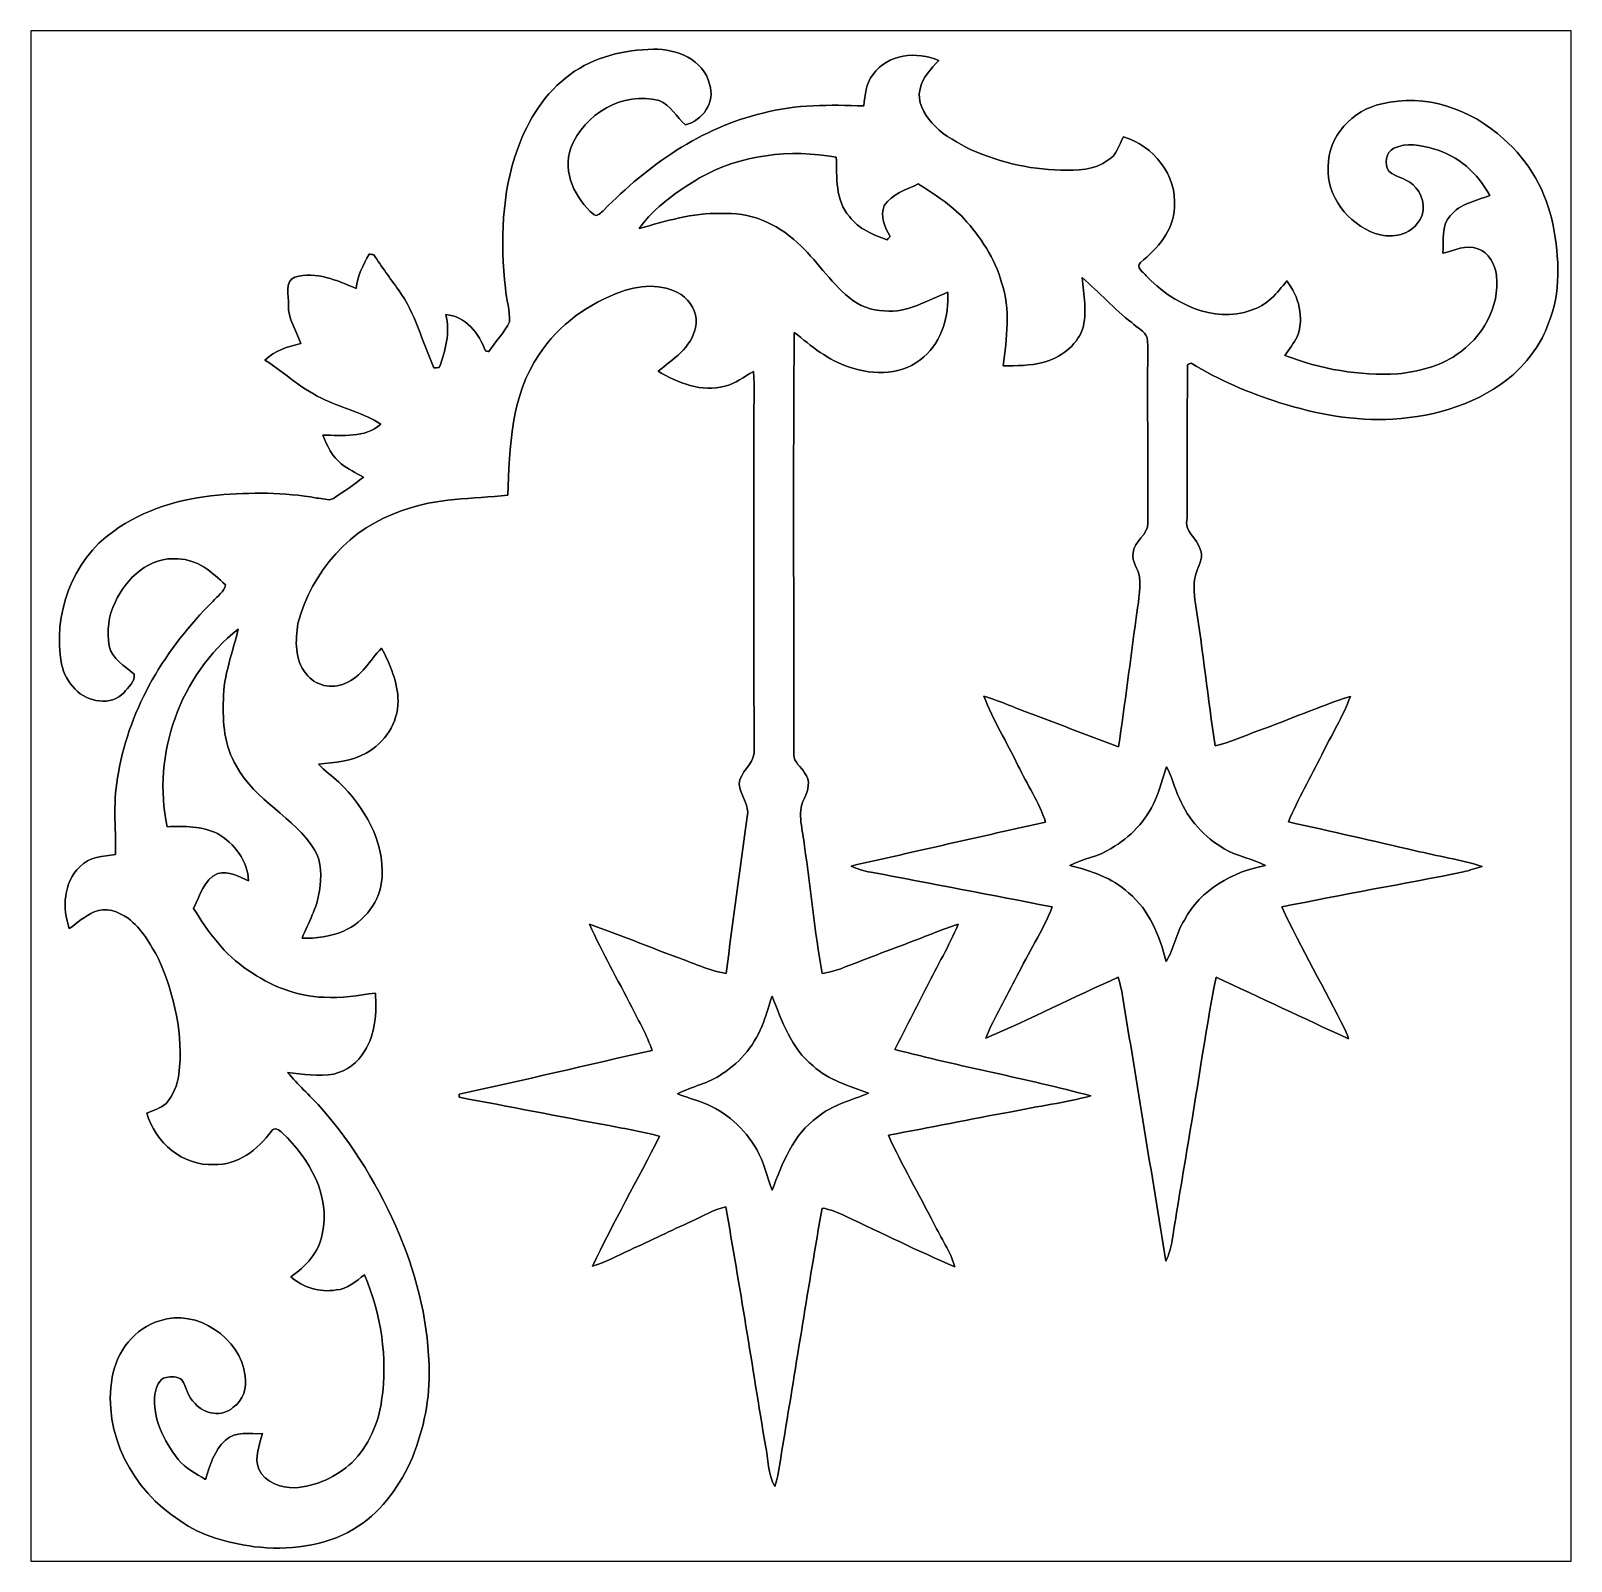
# Model space of a CAD drawing. Header units: centimetres. Extents: x -16.8 to 16.8, y -16.7 to 16.7.
import ezdxf

# ---------------------------------------------------------------- set-up
doc = ezdxf.new("R2010")
doc.units = ezdxf.units.CM
doc.header["$MEASUREMENT"] = 0
doc.layers.add('Layer 1', color=7, linetype='Continuous')

msp = doc.modelspace()

# ---------------------------------------------------------------- linework, layer by layer
at = {"layer": 'Layer 1', "color": 7}
for points, knots in [([(-16.77458, 16.66875), (-16.77458, 16.66875), (16.77458, 16.66875), (16.77458, 16.66875), (16.77458, 16.66875), (16.77458, 16.66875), (16.77458, -16.66875), (16.77458, -16.66875), (16.77458, -16.66875), (16.77458, -16.66875), (-16.77458, -16.66875), (-16.77458, -16.66875), (-16.77458, -16.66875), (-16.77458, -16.66875), (-16.77458, 16.66875), (-16.77458, 16.66875), (-16.77458, 16.66875), (-16.77458, 16.66875), (-16.77458, 16.66875), (-16.77458, 16.66875)], [0, 0, 0, 0, 0.16666667, 0.16666667, 0.16666667, 0.16666667, 0.33333333, 0.33333333, 0.33333333, 0.33333333, 0.5, 0.5, 0.5, 0.5, 0.66666667, 0.66666667, 0.66666667, 0.66666667, 1, 1, 1, 1]), ([(-5.02885, 15.71696), (-5.57142, 15.32114), (-5.94889, 14.73094), (-6.16938, 14.10264), (-6.16938, 14.10264), (-6.52604, 13.13321), (-6.54226, 12.07594), (-6.43925, 11.05958), (-6.43925, 11.05958), (-6.41738, 10.81511), (-6.33624, 10.5731), (-6.34929, 10.32686), (-6.34929, 10.32686), (-6.46359, 10.09262), (-6.6548, 9.90247), (-6.79626, 9.6841), (-6.79626, 9.6841), (-6.81496, 9.68657), (-6.85165, 9.69151), (-6.86999, 9.69398), (-6.86999, 9.69398), (-7.00581, 10.06934), (-7.30814, 10.45669), (-7.73359, 10.48703), (-7.73359, 10.48703), (-7.63976, 10.09685), (-7.7403, 9.69821), (-7.87823, 9.33132), (-7.87823, 9.33132), (-7.90751, 9.33062), (-7.96608, 9.32921), (-7.995, 9.3285), (-7.995, 9.3285), (-8.25253, 9.89295), (-8.39646, 10.51595), (-8.76582, 11.0236), (-8.76582, 11.0236), (-8.94786, 11.27831), (-9.13377, 11.53054), (-9.30663, 11.79124), (-9.30663, 11.79124), (-9.33062, 11.79442), (-9.3786, 11.80006), (-9.40259, 11.80324), (-9.40259, 11.80324), (-9.53805, 11.57146), (-9.65941, 11.32593), (-9.68869, 11.05535), (-9.68869, 11.05535), (-10.10603, 11.23632), (-10.55899, 11.43212), (-11.02219, 11.30476), (-11.02219, 11.30476), (-11.25643, 11.20951), (-11.15378, 10.89378), (-11.16471, 10.70716), (-11.16471, 10.70716), (-11.17741, 10.3953), (-10.9915, 10.13848), (-10.89695, 9.85837), (-10.89695, 9.85837), (-11.17918, 9.78747), (-11.46104, 9.70703), (-11.67553, 9.49748), (-11.67553, 9.49748), (-11.23244, 9.21032), (-10.84615, 8.83214), (-10.35438, 8.62506), (-10.35438, 8.62506), (-9.96068, 8.43456), (-9.52147, 8.34037), (-9.15282, 8.09978), (-9.15282, 8.09978), (-9.49854, 7.78898), (-9.98467, 7.86165), (-10.41329, 7.85989), (-10.41329, 7.85989), (-10.32122, 7.63058), (-10.21045, 7.39457), (-10.01395, 7.23618), (-10.01395, 7.23618), (-9.86402, 7.12152), (-9.69469, 7.0358), (-9.52782, 6.94831), (-9.52782, 6.94831), (-9.73631, 6.77898), (-9.9628, 6.63257), (-10.18469, 6.48194), (-10.18469, 6.48194), (-10.29476, 6.41279), (-10.43517, 6.4964), (-10.54947, 6.49076), (-10.54947, 6.49076), (-11.25855, 6.62199), (-11.98563, 6.6107), (-12.70176, 6.55673), (-12.70176, 6.55673), (-13.50504, 6.47488), (-14.31608, 6.25052), (-14.97295, 5.76474), (-14.97295, 5.76474), (-15.87747, 5.13644), (-16.3068, 3.9437), (-16.10254, 2.87408), (-16.10254, 2.87408), (-16.06233, 2.66735), (-15.95296, 2.4765), (-15.80903, 2.3241), (-15.80903, 2.3241), (-15.54304, 2.04294), (-15.02269, 1.95157), (-14.74294, 2.25425), (-14.74294, 2.25425), (-14.6618, 2.37243), (-14.49423, 2.48708), (-14.52421, 2.65112), (-14.52421, 2.65112), (-14.72741, 2.83245), (-15.00364, 2.98485), (-15.06996, 3.27413), (-15.06996, 3.27413), (-15.10806, 3.58987), (-15.09536, 3.92994), (-14.93767, 4.21428), (-14.93767, 4.21428), (-14.70836, 4.74663), (-14.17638, 5.2264), (-13.56572, 5.16431), (-13.56572, 5.16431), (-13.15332, 5.15585), (-12.81289, 4.87539), (-12.53702, 4.59775), (-12.53702, 4.59775), (-12.56065, 4.44041), (-12.71834, 4.35398), (-12.81042, 4.23792), (-12.81042, 4.23792), (-13.83101, 3.2258), (-14.61982, 1.93746), (-14.86429, 0.50694), (-14.86429, 0.50694), (-14.99482, -0.07761), (-14.92038, -0.67804), (-14.92744, -1.27071), (-14.92744, -1.27071), (-15.20049, -1.31374), (-15.50705, -1.32256), (-15.70955, -1.54129), (-15.70955, -1.54129), (-16.06726, -1.89018), (-16.08914, -2.4384), (-15.93568, -2.88925), (-15.93568, -2.88925), (-15.75894, -2.76401), (-15.59595, -2.61197), (-15.39663, -2.52342), (-15.39663, -2.52342), (-15.15004, -2.41194), (-14.86711, -2.51989), (-14.65615, -2.66136), (-14.65615, -2.66136), (-14.36229, -2.89207), (-14.16544, -3.22263), (-13.99328, -3.5493), (-13.99328, -3.5493), (-13.64968, -4.33493), (-13.44013, -5.20347), (-13.55196, -6.06425), (-13.55196, -6.06425), (-13.57524, -6.30026), (-13.67473, -6.52251), (-13.82924, -6.70207), (-13.82924, -6.70207), (-13.94989, -6.80402), (-14.1097, -6.84177), (-14.24905, -6.91197), (-14.24905, -6.91197), (-14.06984, -7.54239), (-13.46024, -8.06485), (-12.78749, -8.02852), (-12.78749, -8.02852), (-12.26573, -8.04721), (-11.82758, -7.70255), (-11.53442, -7.3025), (-11.53442, -7.3025), (-11.47339, -7.19808), (-11.35521, -7.28098), (-11.29418, -7.34201), (-11.29418, -7.34201), (-10.70892, -7.89623), (-10.23549, -8.70973), (-10.43023, -9.54123), (-10.43023, -9.54123), (-10.49479, -9.94234), (-10.79253, -10.25031), (-11.11179, -10.47644), (-11.11179, -10.47644), (-10.84263, -10.70398), (-10.47715, -10.82005), (-10.12649, -10.76078), (-10.12649, -10.76078), (-9.87884, -10.74491), (-9.69539, -10.56957), (-9.50595, -10.43164), (-9.50595, -10.43164), (-9.14541, -11.28713), (-8.99583, -12.24068), (-9.13306, -13.16214), (-9.13306, -13.16214), (-9.20009, -13.66873), (-9.42199, -14.15803), (-9.78394, -14.5228), (-9.78394, -14.5228), (-10.12331, -14.83289), (-10.56569, -15.04209), (-11.02819, -15.06784), (-11.02819, -15.06784), (-11.32946, -15.06679), (-11.6713, -14.95531), (-11.80677, -14.6625), (-11.80677, -14.6625), (-11.91436, -14.40533), (-11.79124, -14.1411), (-11.73057, -13.88992), (-11.73057, -13.88992), (-12.00009, -13.90156), (-12.313, -13.82818), (-12.53243, -14.03209), (-12.53243, -14.03209), (-12.77796, -14.25434), (-12.87815, -14.58031), (-12.96635, -14.88757), (-12.96635, -14.88757), (-13.18189, -14.76622), (-13.4045, -14.63992), (-13.56819, -14.45048), (-13.56819, -14.45048), (-13.88039, -14.0522), (-14.1284, -13.54737), (-14.07054, -13.02879), (-14.07054, -13.02879), (-14.03985, -12.88627), (-13.99117, -12.69471), (-13.82607, -12.66402), (-13.82607, -12.66402), (-13.71635, -12.64391), (-13.58018, -12.64003), (-13.48952, -12.71199), (-13.48952, -12.71199), (-13.37663, -12.87604), (-13.35581, -13.09758), (-13.19742, -13.23234), (-13.19742, -13.23234), (-12.99845, -13.4747), (-12.60263, -13.5322), (-12.36521, -13.31701), (-12.36521, -13.31701), (-12.14508, -13.17166), (-12.06782, -12.88591), (-12.10345, -12.63544), (-12.10345, -12.63544), (-12.20752, -11.80183), (-13.15685, -11.15836), (-13.96506, -11.43035), (-13.96506, -11.43035), (-14.51539, -11.58804), (-14.90874, -12.10663), (-15.00046, -12.65978), (-15.00046, -12.65978), (-15.2213, -13.8811), (-14.55455, -15.13417), (-13.52726, -15.78363), (-13.52726, -15.78363), (-13.05666, -16.12971), (-12.47599, -16.27046), (-11.90801, -16.35231), (-11.90801, -16.35231), (-11.17459, -16.43909), (-10.39248, -16.35301), (-9.74725, -15.97237), (-9.74725, -15.97237), (-9.18245, -15.64816), (-8.78734, -15.10065), (-8.51253, -14.52174), (-8.51253, -14.52174), (-8.2483, -13.90967), (-8.09272, -13.24539), (-8.09872, -12.57688), (-8.09872, -12.57688), (-8.09801, -11.53971), (-8.34672, -10.51454), (-8.74183, -9.55992), (-8.74183, -9.55992), (-9.16905, -8.54745), (-9.74584, -7.59425), (-10.47397, -6.76945), (-10.47397, -6.76945), (-10.70751, -6.51686), (-10.96116, -6.28333), (-11.18341, -6.02086), (-11.18341, -6.02086), (-10.84968, -6.06107), (-10.51031, -6.11293), (-10.17482, -6.05614), (-10.17482, -6.05614), (-9.89753, -5.98699), (-9.64636, -5.80743), (-9.50489, -5.5566), (-9.50489, -5.5566), (-9.26465, -5.18231), (-9.24137, -4.72334), (-9.26994, -4.29331), (-9.26994, -4.29331), (-9.64106, -4.34269), (-10.01183, -4.41501), (-10.38825, -4.38503), (-10.38825, -4.38503), (-10.98726, -4.36704), (-11.56123, -4.13244), (-12.04701, -3.79166), (-12.04701, -3.79166), (-12.55289, -3.45863), (-12.91661, -2.95945), (-13.22811, -2.45004), (-13.22811, -2.45004), (-13.09441, -2.17558), (-13.0048, -1.82809), (-12.70388, -1.68628), (-12.70388, -1.68628), (-12.45941, -1.62877), (-12.24386, -1.75472), (-12.03254, -1.84961), (-12.03254, -1.84961), (-12.03925, -1.41958), (-12.34722, -1.02835), (-12.70706, -0.81915), (-12.70706, -0.81915), (-13.04784, -0.65969), (-13.43625, -0.6477), (-13.8049, -0.67028), (-13.8049, -0.67028), (-14.14145, 0.90346), (-13.5255, 2.63807), (-12.25797, 3.63432), (-12.25797, 3.63432), (-12.37544, 3.12596), (-12.58006, 2.62925), (-12.579, 2.09938), (-12.579, 2.09938), (-12.59981, 1.6062), (-12.56418, 1.08162), (-12.29501, 0.65193), (-12.29501, 0.65193), (-11.89531, -0.10619), (-11.03524, -0.45191), (-10.59392, -1.17616), (-10.59392, -1.17616), (-10.4327, -1.4411), (-10.44293, -1.76883), (-10.48914, -2.06481), (-10.48914, -2.06481), (-10.53289, -2.43523), (-10.73185, -2.75661), (-10.86556, -3.09739), (-10.86556, -3.09739), (-10.5597, -3.10586), (-10.25031, -3.05964), (-9.96562, -2.94499), (-9.96562, -2.94499), (-9.50842, -2.73861), (-9.15564, -2.28706), (-9.1246, -1.778), (-9.1246, -1.778), (-9.06921, -0.97473), (-9.51195, -0.23813), (-10.06828, 0.30233), (-10.06828, 0.30233), (-10.21151, 0.43674), (-10.37555, 0.54751), (-10.50854, 0.69286), (-10.50854, 0.69286), (-10.15859, 0.73872), (-9.78218, 0.74577), (-9.47208, 0.93451), (-9.47208, 0.93451), (-9.06357, 1.15253), (-8.78029, 1.59667), (-8.77429, 2.06234), (-8.77429, 2.06234), (-8.7824, 2.47438), (-8.94398, 2.86561), (-9.13694, 3.22333), (-9.13694, 3.22333), (-9.39094, 2.95381), (-9.56663, 2.59644), (-9.93316, 2.45357), (-9.93316, 2.45357), (-10.21715, 2.31704), (-10.59286, 2.40524), (-10.77807, 2.66241), (-10.77807, 2.66241), (-11.03418, 2.96651), (-11.01196, 3.39019), (-10.95587, 3.75779), (-10.95587, 3.75779), (-10.66694, 4.8835), (-9.80228, 5.8607), (-8.68504, 6.21594), (-8.68504, 6.21594), (-7.9502, 6.4964), (-7.15328, 6.471), (-6.38316, 6.55108), (-6.38316, 6.55108), (-6.34824, 7.59248), (-6.31966, 8.72772), (-5.7023, 9.61672), (-5.7023, 9.61672), (-5.28532, 10.2676), (-4.6228, 10.72903), (-3.90349, 10.99044), (-3.90349, 10.99044), (-3.46357, 11.14496), (-2.91888, 11.17), (-2.53577, 10.86944), (-2.53577, 10.86944), (-2.36114, 10.7001), (-2.22603, 10.45245), (-2.30011, 10.20163), (-2.30011, 10.20163), (-2.38337, 9.76806), (-2.79365, 9.51159), (-3.11221, 9.25089), (-3.11221, 9.25089), (-2.67935, 9.00077), (-2.16147, 8.78628), (-1.65664, 8.9281), (-1.65664, 8.9281), (-1.42487, 8.97749), (-1.24178, 9.13765), (-1.03646, 9.24595), (-1.03646, 9.24595), (-1.00365, 8.90411), (-1.03046, 8.56015), (-1.02623, 8.21725), (-1.02623, 8.21725), (-1.02094, 5.7912), (-1.02976, 3.36479), (-1.02059, 0.93909), (-1.02059, 0.93909), (-1.04246, 0.67592), (-1.33209, 0.52634), (-1.34549, 0.26176), (-1.34549, 0.26176), (-1.3275, 0.0127), (-1.10596, -0.1905), (-1.17263, -0.4512), (-1.17263, -0.4512), (-1.32503, -1.58926), (-1.4926, -2.72521), (-1.62701, -3.86574), (-1.62701, -3.86574), (-2.01119, -3.80224), (-2.36432, -3.63537), (-2.72662, -3.50167), (-2.72662, -3.50167), (-3.35598, -3.27201), (-3.97334, -3.00849), (-4.60869, -2.79541), (-4.60869, -2.79541), (-4.32506, -3.40995), (-3.99309, -4.0005), (-3.68547, -4.6034), (-3.68547, -4.6034), (-3.53201, -4.91314), (-3.34857, -5.21088), (-3.2445, -5.54249), (-3.2445, -5.54249), (-4.64538, -5.85823), (-6.04203, -6.19231), (-7.44643, -6.49252), (-7.44643, -6.49252), (-7.44608, -6.51016), (-7.44608, -6.54509), (-7.44608, -6.56237), (-7.44608, -6.56237), (-6.35706, -6.76487), (-5.27015, -6.97971), (-4.18077, -7.18114), (-4.18077, -7.18114), (-3.81318, -7.25241), (-3.44241, -7.31026), (-3.08116, -7.41221), (-3.08116, -7.41221), (-3.55635, -8.36083), (-4.08905, -9.28158), (-4.53849, -10.2422), (-4.53849, -10.2422), (-4.25662, -10.15612), (-3.99662, -10.0143), (-3.73027, -9.89048), (-3.73027, -9.89048), (-3.27413, -9.69151), (-2.8321, -9.46221), (-2.37561, -9.26394), (-2.37561, -9.26394), (-2.13431, -9.15035), (-1.90218, -9.0103), (-1.63901, -8.95103), (-1.63901, -8.95103), (-1.33103, -10.67964), (-1.06186, -12.41531), (-0.77505, -14.1478), (-0.77505, -14.1478), (-0.71296, -14.44519), (-0.72249, -14.77045), (-0.57079, -15.04244), (-0.57079, -15.04244), (-0.46743, -14.72106), (-0.43956, -14.38346), (-0.38171, -14.05255), (-0.38171, -14.05255), (-0.10054, -12.36027), (0.16369, -10.66482), (0.45896, -8.97502), (0.45896, -8.97502), (0.63747, -9.00889), (0.80786, -9.07344), (0.9712, -9.15141), (0.9712, -9.15141), (1.76071, -9.52818), (2.54847, -9.90953), (3.35174, -10.25631), (3.35174, -10.25631), (3.25367, -9.9187), (3.04729, -9.62766), (2.89278, -9.3158), (2.89278, -9.3158), (2.56928, -8.67022), (2.20133, -8.04686), (1.90288, -7.38893), (1.90288, -7.38893), (2.79929, -7.22454), (3.69147, -7.03827), (4.58823, -6.87705), (4.58823, -6.87705), (5.16255, -6.75428), (5.7471, -6.68196), (6.31507, -6.53133), (6.31507, -6.53133), (4.90114, -6.15879), (3.46146, -5.88892), (2.04576, -5.52344), (2.04576, -5.52344), (2.26448, -5.06024), (2.5146, -4.61327), (2.74144, -4.15466), (2.74144, -4.15466), (2.96616, -3.70064), (3.22862, -3.26461), (3.42089, -2.79541), (3.42089, -2.79541), (3.08928, -2.89243), (2.77495, -3.03777), (2.45181, -3.15736), (2.45181, -3.15736), (1.92123, -3.35456), (1.39312, -3.55847), (0.86501, -3.76132), (0.86501, -3.76132), (0.73448, -3.81318), (0.59655, -3.84246), (0.45896, -3.86539), (0.45896, -3.86539), (0.29422, -2.94605), (0.22084, -2.01295), (0.07479, -1.09044), (0.07479, -1.09044), (0.04763, -0.75071), (-0.09666, -0.38876), (0.06985, -0.06068), (0.06985, -0.06068), (0.14852, 0.11395), (0.22472, 0.34255), (0.07832, 0.50483), (0.07832, 0.50483), (0.00882, 0.641), (-0.15769, 0.73096), (-0.1584, 0.89711), (-0.1584, 0.89711), (-0.15169, 3.96381), (-0.17498, 7.03121), (-0.1457, 10.09791), (-0.1457, 10.09791), (0.22331, 9.80334), (0.59337, 9.4869), (1.05339, 9.34473), (1.05339, 9.34473), (1.58397, 9.15035), (2.24155, 9.16728), (2.67511, 9.56627), (2.67511, 9.56627), (3.0734, 9.9127), (3.22086, 10.46057), (3.19899, 10.97245), (3.19899, 10.97245), (2.75272, 10.79782), (2.3174, 10.51489), (1.81786, 10.57063), (1.81786, 10.57063), (1.53635, 10.56428), (1.26471, 10.6807), (1.04881, 10.85568), (1.04881, 10.85568), (0.61913, 11.20458), (0.33479, 11.69176), (-0.08184, 12.05371), (-0.08184, 12.05371), (-0.52317, 12.47246), (-1.13242, 12.73316), (-1.74625, 12.6873), (-1.74625, 12.6873), (-2.35973, 12.71376), (-2.94287, 12.51902), (-3.52566, 12.36274), (-3.52566, 12.36274), (-3.18488, 12.82982), (-2.70051, 13.17166), (-2.20874, 13.46376), (-2.20874, 13.46376), (-1.31621, 13.97388), (-0.23671, 14.09488), (0.76694, 13.91673), (0.76694, 13.91673), (0.78669, 13.4807), (0.73942, 12.9727), (1.05339, 12.62345), (1.05339, 12.62345), (1.25307, 12.35216), (1.57021, 12.22304), (1.87713, 12.11545), (1.87713, 12.11545), (1.8983, 12.14049), (1.91982, 12.16519), (1.94169, 12.18988), (1.94169, 12.18988), (1.82245, 12.38885), (1.71521, 12.62944), (1.81469, 12.86051), (1.81469, 12.86051), (1.97908, 13.11945), (2.2927, 13.20835), (2.55482, 13.33253), (2.55482, 13.33253), (2.90583, 13.11099), (3.26108, 12.88344), (3.54789, 12.57935), (3.54789, 12.57935), (3.90948, 12.17683), (4.22416, 11.7154), (4.36951, 11.18835), (4.36951, 11.18835), (4.57024, 10.60203), (4.48169, 9.97091), (4.39984, 9.37048), (4.39984, 9.37048), (4.69089, 9.37119), (4.98546, 9.37401), (5.26979, 9.44386), (5.26979, 9.44386), (5.64303, 9.54264), (5.99193, 9.79629), (6.13092, 10.1667), (6.13092, 10.1667), (6.2417, 10.53394), (6.15315, 10.91953), (6.12669, 11.29277), (6.12669, 11.29277), (6.49464, 10.97456), (6.81637, 10.60485), (7.20654, 10.31134), (7.20654, 10.31134), (7.31485, 10.2048), (7.4803, 10.1346), (7.53992, 9.98537), (7.53992, 9.98537), (7.56497, 9.76066), (7.55403, 9.53417), (7.54803, 9.30875), (7.54803, 9.30875), (7.55262, 8.19044), (7.54768, 7.07214), (7.55509, 5.95383), (7.55509, 5.95383), (7.57484, 5.68043), (7.23829, 5.56119), (7.23477, 5.28849), (7.23477, 5.28849), (7.19808, 5.10469), (7.34483, 4.95018), (7.37411, 4.77591), (7.37411, 4.77591), (7.39246, 4.47463), (7.34272, 4.17618), (7.30074, 3.87914), (7.30074, 3.87914), (7.16774, 2.94464), (7.05944, 2.0066), (6.91444, 1.07386), (6.91444, 1.07386), (6.29179, 1.29822), (5.67725, 1.54552), (5.05566, 1.77341), (5.05566, 1.77341), (4.69759, 1.90429), (4.3501, 2.0634), (3.98533, 2.17487), (3.98533, 2.17487), (4.17865, 1.64747), (4.48522, 1.17263), (4.72581, 0.66675), (4.72581, 0.66675), (4.92231, 0.25224), (5.18689, -0.13194), (5.32836, -0.57079), (5.32836, -0.57079), (3.91372, -0.88089), (2.50261, -1.20685), (1.09008, -1.52541), (1.09008, -1.52541), (1.22555, -1.58997), (1.36913, -1.63548), (1.518, -1.65911), (1.518, -1.65911), (2.83633, -1.90888), (4.15572, -2.15583), (5.47194, -2.41794), (5.47194, -2.41794), (5.26239, -2.94252), (4.95441, -3.42159), (4.70253, -3.92606), (4.70253, -3.92606), (4.47675, -4.37621), (4.21358, -4.80942), (4.02484, -5.2772), (4.02484, -5.2772), (4.99745, -4.85987), (5.93972, -4.3755), (6.9088, -3.9497), (6.9088, -3.9497), (6.94584, -4.0834), (6.98006, -4.21816), (7.0037, -4.35504), (7.0037, -4.35504), (7.31591, -6.28121), (7.63693, -8.20632), (7.94314, -10.13354), (7.94314, -10.13354), (8.01758, -9.98961), (8.06274, -9.83297), (8.08567, -9.67317), (8.08567, -9.67317), (8.18444, -9.03393), (8.29381, -8.39682), (8.39858, -7.75864), (8.39858, -7.75864), (8.61942, -6.49005), (8.79193, -5.21264), (9.04028, -3.94864), (9.04028, -3.94864), (10.00337, -4.39138), (10.9601, -4.84893), (11.92459, -5.28849), (11.92459, -5.28849), (11.90343, -5.22711), (11.88402, -5.16572), (11.85757, -5.10681), (11.85757, -5.10681), (11.40531, -4.20476), (10.90295, -3.32705), (10.46974, -2.41582), (10.46974, -2.41582), (11.78631, -2.1463), (13.11204, -1.91841), (14.42967, -1.65347), (14.42967, -1.65347), (14.56655, -1.62137), (14.69743, -1.57198), (14.8336, -1.53247), (14.8336, -1.53247), (14.35876, -1.38289), (13.86452, -1.31092), (13.38227, -1.19098), (13.38227, -1.19098), (12.46152, -0.9779), (11.53971, -0.768), (10.61685, -0.56586), (10.61685, -0.56586), (10.81793, -0.05856), (11.10686, 0.40781), (11.34357, 0.89888), (11.34357, 0.89888), (11.54818, 1.32327), (11.80147, 1.72544), (11.96446, 2.16923), (11.96446, 2.16923), (11.28712, 1.95474), (10.63696, 1.66335), (9.96809, 1.42487), (9.96809, 1.42487), (9.65271, 1.31057), (9.3472, 1.16487), (9.01771, 1.09573), (9.01771, 1.09573), (8.86142, 2.12302), (8.7563, 3.15807), (8.59437, 4.18465), (8.59437, 4.18465), (8.5531, 4.42701), (8.53122, 4.68806), (8.62894, 4.92054), (8.62894, 4.92054), (8.67586, 5.06659), (8.77535, 5.22111), (8.6928, 5.3781), (8.6928, 5.3781), (8.62824, 5.62046), (8.33508, 5.76368), (8.41093, 6.04873), (8.41093, 6.04873), (8.4134, 7.16351), (8.41128, 8.27828), (8.41728, 9.39306), (8.41728, 9.39306), (8.43703, 9.40259), (8.47619, 9.42164), (8.49559, 9.43116), (8.49559, 9.43116), (9.09884, 9.05969), (9.75536, 8.77958), (10.42987, 8.5658), (10.42987, 8.5658), (11.22539, 8.32167), (12.05724, 8.15657), (12.89297, 8.2109), (12.89297, 8.2109), (13.83489, 8.26629), (14.7888, 8.55945), (15.51446, 9.17963), (15.51446, 9.17963), (15.84043, 9.48866), (16.12935, 9.85591), (16.27505, 10.28594), (16.27505, 10.28594), (16.55657, 10.96469), (16.51635, 11.72316), (16.37877, 12.43048), (16.37877, 12.43048), (16.24189, 13.15508), (15.86054, 13.83171), (15.30068, 14.3129), (15.30068, 14.3129), (14.60465, 14.96483), (13.589, 15.31408), (12.64744, 15.07702), (12.64744, 15.07702), (12.01491, 14.9479), (11.4741, 14.36652), (11.48045, 13.70577), (11.48045, 13.70577), (11.44341, 13.06301), (11.91542, 12.47105), (12.50244, 12.25479), (12.50244, 12.25479), (12.81183, 12.15249), (13.21647, 12.18988), (13.42072, 12.47281), (13.42072, 12.47281), (13.61722, 12.68836), (13.58089, 13.04078), (13.39039, 13.24927), (13.39039, 13.24927), (13.24963, 13.44859), (12.97481, 13.45847), (12.80089, 13.61264), (12.80089, 13.61264), (12.69541, 13.76645), (12.73492, 14.02786), (12.91484, 14.10935), (12.91484, 14.10935), (13.18542, 14.24799), (13.50045, 14.17532), (13.77668, 14.09524), (13.77668, 14.09524), (14.3062, 13.95589), (14.74893, 13.56431), (14.99941, 13.08206), (14.99941, 13.08206), (14.69954, 12.96776), (14.35029, 12.90144), (14.13898, 12.63721), (14.13898, 12.63721), (13.9379, 12.41531), (14.00246, 12.09604), (13.97917, 11.8237), (13.97917, 11.8237), (14.22823, 11.88402), (14.48188, 12.02126), (14.74152, 11.92212), (14.74152, 11.92212), (14.98177, 11.84204), (15.11935, 11.57746), (15.14934, 11.33934), (15.14934, 11.33934), (15.22236, 10.65389), (14.83854, 9.97832), (14.27268, 9.60931), (14.27268, 9.60931), (13.89592, 9.35249), (13.44154, 9.24842), (12.99527, 9.19656), (12.99527, 9.19656), (12.15954, 9.14929), (11.31993, 9.29675), (10.53994, 9.59591), (10.53994, 9.59591), (10.62143, 9.73737), (10.74244, 9.85414), (10.80699, 10.00584), (10.80699, 10.00584), (10.9668, 10.41259), (10.84227, 10.88884), (10.58016, 11.22468), (10.58016, 11.22468), (10.3759, 10.95446), (10.13989, 10.68352), (9.8044, 10.58263), (9.8044, 10.58263), (8.97572, 10.28841), (8.08955, 10.73397), (7.51911, 11.32946), (7.51911, 11.32946), (7.4609, 11.40883), (7.27992, 11.51502), (7.39281, 11.62015), (7.39281, 11.62015), (7.76041, 11.92424), (8.12518, 12.31794), (8.13259, 12.82312), (8.13259, 12.82312), (8.19503, 13.51915), (7.67786, 14.16826), (7.0231, 14.35876), (7.0231, 14.35876), (6.92291, 14.18272), (6.87811, 13.95236), (6.68267, 13.85076), (6.68267, 13.85076), (6.3948, 13.63027), (6.0071, 13.62428), (5.66173, 13.63627), (5.66173, 13.63627), (4.94383, 13.64509), (4.23404, 13.82677), (3.58775, 14.1351), (3.58775, 14.1351), (3.32493, 14.28609), (3.04518, 14.42861), (2.84939, 14.66709), (2.84939, 14.66709), (2.67758, 14.86394), (2.51919, 15.12923), (2.59256, 15.40051), (2.59256, 15.40051), (2.6349, 15.65592), (2.8388, 15.83619), (3.00002, 16.02352), (3.00002, 16.02352), (2.52448, 16.2306), (1.88277, 16.16146), (1.56916, 15.71625), (1.56916, 15.71625), (1.41429, 15.52222), (1.39241, 15.26963), (1.37054, 15.03292), (1.37054, 15.03292), (0.63429, 15.05691), (-0.11289, 15.06961), (-0.83009, 14.87558), (-0.83009, 14.87558), (-2.17452, 14.56055), (-3.34045, 13.73505), (-4.29578, 12.76244), (-4.29578, 12.76244), (-4.35786, 12.71658), (-4.4263, 12.60263), (-4.51379, 12.66613), (-4.51379, 12.66613), (-4.9216, 13.01468), (-5.19606, 13.57912), (-5.01438, 14.1164), (-5.01438, 14.1164), (-4.72969, 14.84842), (-3.8735, 15.36982), (-3.09069, 15.14687), (-3.09069, 15.14687), (-2.83845, 15.05197), (-2.71427, 14.78739), (-2.51707, 14.62158), (-2.51707, 14.62158), (-2.14171, 14.70201), (-1.8602, 15.12676), (-1.99073, 15.50599), (-1.99073, 15.50599), (-2.12055, 16.03975), (-2.70969, 16.28175), (-3.2131, 16.26517), (-3.2131, 16.26517), (-3.85092, 16.25812), (-4.50885, 16.10219), (-5.02885, 15.71696)], [0, 0, 0, 0, 0.00390625, 0.00390625, 0.00390625, 0.00390625, 0.0078125, 0.0078125, 0.0078125, 0.0078125, 0.01171875, 0.01171875, 0.01171875, 0.01171875, 0.015625, 0.015625, 0.015625, 0.015625, 0.01953125, 0.01953125, 0.01953125, 0.01953125, 0.0234375, 0.0234375, 0.0234375, 0.0234375, 0.02734375, 0.02734375, 0.02734375, 0.02734375, 0.03125, 0.03125, 0.03125, 0.03125, 0.03515625, 0.03515625, 0.03515625, 0.03515625, 0.0390625, 0.0390625, 0.0390625, 0.0390625, 0.04296875, 0.04296875, 0.04296875, 0.04296875, 0.046875, 0.046875, 0.046875, 0.046875, 0.05078125, 0.05078125, 0.05078125, 0.05078125, 0.0546875, 0.0546875, 0.0546875, 0.0546875, 0.05859375, 0.05859375, 0.05859375, 0.05859375, 0.0625, 0.0625, 0.0625, 0.0625, 0.06640625, 0.06640625, 0.06640625, 0.06640625, 0.0703125, 0.0703125, 0.0703125, 0.0703125, 0.07421875, 0.07421875, 0.07421875, 0.07421875, 0.078125, 0.078125, 0.078125, 0.078125, 0.08203125, 0.08203125, 0.08203125, 0.08203125, 0.0859375, 0.0859375, 0.0859375, 0.0859375, 0.08984375, 0.08984375, 0.08984375, 0.08984375, 0.09375, 0.09375, 0.09375, 0.09375, 0.09765625, 0.09765625, 0.09765625, 0.09765625, 0.1015625, 0.1015625, 0.1015625, 0.1015625, 0.10546875, 0.10546875, 0.10546875, 0.10546875, 0.109375, 0.109375, 0.109375, 0.109375, 0.11328125, 0.11328125, 0.11328125, 0.11328125, 0.1171875, 0.1171875, 0.1171875, 0.1171875, 0.12109375, 0.12109375, 0.12109375, 0.12109375, 0.125, 0.125, 0.125, 0.125, 0.12890625, 0.12890625, 0.12890625, 0.12890625, 0.1328125, 0.1328125, 0.1328125, 0.1328125, 0.13671875, 0.13671875, 0.13671875, 0.13671875, 0.140625, 0.140625, 0.140625, 0.140625, 0.14453125, 0.14453125, 0.14453125, 0.14453125, 0.1484375, 0.1484375, 0.1484375, 0.1484375, 0.15234375, 0.15234375, 0.15234375, 0.15234375, 0.15625, 0.15625, 0.15625, 0.15625, 0.16015625, 0.16015625, 0.16015625, 0.16015625, 0.1640625, 0.1640625, 0.1640625, 0.1640625, 0.16796875, 0.16796875, 0.16796875, 0.16796875, 0.171875, 0.171875, 0.171875, 0.171875, 0.17578125, 0.17578125, 0.17578125, 0.17578125, 0.1796875, 0.1796875, 0.1796875, 0.1796875, 0.18359375, 0.18359375, 0.18359375, 0.18359375, 0.1875, 0.1875, 0.1875, 0.1875, 0.19140625, 0.19140625, 0.19140625, 0.19140625, 0.1953125, 0.1953125, 0.1953125, 0.1953125, 0.19921875, 0.19921875, 0.19921875, 0.19921875, 0.203125, 0.203125, 0.203125, 0.203125, 0.20703125, 0.20703125, 0.20703125, 0.20703125, 0.2109375, 0.2109375, 0.2109375, 0.2109375, 0.21484375, 0.21484375, 0.21484375, 0.21484375, 0.21875, 0.21875, 0.21875, 0.21875, 0.22265625, 0.22265625, 0.22265625, 0.22265625, 0.2265625, 0.2265625, 0.2265625, 0.2265625, 0.23046875, 0.23046875, 0.23046875, 0.23046875, 0.234375, 0.234375, 0.234375, 0.234375, 0.23828125, 0.23828125, 0.23828125, 0.23828125, 0.2421875, 0.2421875, 0.2421875, 0.2421875, 0.24609375, 0.24609375, 0.24609375, 0.24609375, 0.25, 0.25, 0.25, 0.25, 0.25390625, 0.25390625, 0.25390625, 0.25390625, 0.2578125, 0.2578125, 0.2578125, 0.2578125, 0.26171875, 0.26171875, 0.26171875, 0.26171875, 0.265625, 0.265625, 0.265625, 0.265625, 0.26953125, 0.26953125, 0.26953125, 0.26953125, 0.2734375, 0.2734375, 0.2734375, 0.2734375, 0.27734375, 0.27734375, 0.27734375, 0.27734375, 0.28125, 0.28125, 0.28125, 0.28125, 0.28515625, 0.28515625, 0.28515625, 0.28515625, 0.2890625, 0.2890625, 0.2890625, 0.2890625, 0.29296875, 0.29296875, 0.29296875, 0.29296875, 0.296875, 0.296875, 0.296875, 0.296875, 0.30078125, 0.30078125, 0.30078125, 0.30078125, 0.3046875, 0.3046875, 0.3046875, 0.3046875, 0.30859375, 0.30859375, 0.30859375, 0.30859375, 0.3125, 0.3125, 0.3125, 0.3125, 0.31640625, 0.31640625, 0.31640625, 0.31640625, 0.3203125, 0.3203125, 0.3203125, 0.3203125, 0.32421875, 0.32421875, 0.32421875, 0.32421875, 0.328125, 0.328125, 0.328125, 0.328125, 0.33203125, 0.33203125, 0.33203125, 0.33203125, 0.3359375, 0.3359375, 0.3359375, 0.3359375, 0.33984375, 0.33984375, 0.33984375, 0.33984375, 0.34375, 0.34375, 0.34375, 0.34375, 0.34765625, 0.34765625, 0.34765625, 0.34765625, 0.3515625, 0.3515625, 0.3515625, 0.3515625, 0.35546875, 0.35546875, 0.35546875, 0.35546875, 0.359375, 0.359375, 0.359375, 0.359375, 0.36328125, 0.36328125, 0.36328125, 0.36328125, 0.3671875, 0.3671875, 0.3671875, 0.3671875, 0.37109375, 0.37109375, 0.37109375, 0.37109375, 0.375, 0.375, 0.375, 0.375, 0.37890625, 0.37890625, 0.37890625, 0.37890625, 0.3828125, 0.3828125, 0.3828125, 0.3828125, 0.38671875, 0.38671875, 0.38671875, 0.38671875, 0.390625, 0.390625, 0.390625, 0.390625, 0.39453125, 0.39453125, 0.39453125, 0.39453125, 0.3984375, 0.3984375, 0.3984375, 0.3984375, 0.40234375, 0.40234375, 0.40234375, 0.40234375, 0.40625, 0.40625, 0.40625, 0.40625, 0.41015625, 0.41015625, 0.41015625, 0.41015625, 0.4140625, 0.4140625, 0.4140625, 0.4140625, 0.41796875, 0.41796875, 0.41796875, 0.41796875, 0.421875, 0.421875, 0.421875, 0.421875, 0.42578125, 0.42578125, 0.42578125, 0.42578125, 0.4296875, 0.4296875, 0.4296875, 0.4296875, 0.43359375, 0.43359375, 0.43359375, 0.43359375, 0.4375, 0.4375, 0.4375, 0.4375, 0.44140625, 0.44140625, 0.44140625, 0.44140625, 0.4453125, 0.4453125, 0.4453125, 0.4453125, 0.44921875, 0.44921875, 0.44921875, 0.44921875, 0.453125, 0.453125, 0.453125, 0.453125, 0.45703125, 0.45703125, 0.45703125, 0.45703125, 0.4609375, 0.4609375, 0.4609375, 0.4609375, 0.46484375, 0.46484375, 0.46484375, 0.46484375, 0.46875, 0.46875, 0.46875, 0.46875, 0.47265625, 0.47265625, 0.47265625, 0.47265625, 0.4765625, 0.4765625, 0.4765625, 0.4765625, 0.48046875, 0.48046875, 0.48046875, 0.48046875, 0.484375, 0.484375, 0.484375, 0.484375, 0.48828125, 0.48828125, 0.48828125, 0.48828125, 0.4921875, 0.4921875, 0.4921875, 0.4921875, 0.49609375, 0.49609375, 0.49609375, 0.49609375, 0.5, 0.5, 0.5, 0.5, 0.50390625, 0.50390625, 0.50390625, 0.50390625, 0.5078125, 0.5078125, 0.5078125, 0.5078125, 0.51171875, 0.51171875, 0.51171875, 0.51171875, 0.515625, 0.515625, 0.515625, 0.515625, 0.51953125, 0.51953125, 0.51953125, 0.51953125, 0.5234375, 0.5234375, 0.5234375, 0.5234375, 0.52734375, 0.52734375, 0.52734375, 0.52734375, 0.53125, 0.53125, 0.53125, 0.53125, 0.53515625, 0.53515625, 0.53515625, 0.53515625, 0.5390625, 0.5390625, 0.5390625, 0.5390625, 0.54296875, 0.54296875, 0.54296875, 0.54296875, 0.546875, 0.546875, 0.546875, 0.546875, 0.55078125, 0.55078125, 0.55078125, 0.55078125, 0.5546875, 0.5546875, 0.5546875, 0.5546875, 0.55859375, 0.55859375, 0.55859375, 0.55859375, 0.5625, 0.5625, 0.5625, 0.5625, 0.56640625, 0.56640625, 0.56640625, 0.56640625, 0.5703125, 0.5703125, 0.5703125, 0.5703125, 0.57421875, 0.57421875, 0.57421875, 0.57421875, 0.578125, 0.578125, 0.578125, 0.578125, 0.58203125, 0.58203125, 0.58203125, 0.58203125, 0.5859375, 0.5859375, 0.5859375, 0.5859375, 0.58984375, 0.58984375, 0.58984375, 0.58984375, 0.59375, 0.59375, 0.59375, 0.59375, 0.59765625, 0.59765625, 0.59765625, 0.59765625, 0.6015625, 0.6015625, 0.6015625, 0.6015625, 0.60546875, 0.60546875, 0.60546875, 0.60546875, 0.609375, 0.609375, 0.609375, 0.609375, 0.61328125, 0.61328125, 0.61328125, 0.61328125, 0.6171875, 0.6171875, 0.6171875, 0.6171875, 0.62109375, 0.62109375, 0.62109375, 0.62109375, 0.625, 0.625, 0.625, 0.625, 0.62890625, 0.62890625, 0.62890625, 0.62890625, 0.6328125, 0.6328125, 0.6328125, 0.6328125, 0.63671875, 0.63671875, 0.63671875, 0.63671875, 0.640625, 0.640625, 0.640625, 0.640625, 0.64453125, 0.64453125, 0.64453125, 0.64453125, 0.6484375, 0.6484375, 0.6484375, 0.6484375, 0.65234375, 0.65234375, 0.65234375, 0.65234375, 0.65625, 0.65625, 0.65625, 0.65625, 0.66015625, 0.66015625, 0.66015625, 0.66015625, 0.6640625, 0.6640625, 0.6640625, 0.6640625, 0.66796875, 0.66796875, 0.66796875, 0.66796875, 0.671875, 0.671875, 0.671875, 0.671875, 0.67578125, 0.67578125, 0.67578125, 0.67578125, 0.6796875, 0.6796875, 0.6796875, 0.6796875, 0.68359375, 0.68359375, 0.68359375, 0.68359375, 0.6875, 0.6875, 0.6875, 0.6875, 0.69140625, 0.69140625, 0.69140625, 0.69140625, 0.6953125, 0.6953125, 0.6953125, 0.6953125, 0.69921875, 0.69921875, 0.69921875, 0.69921875, 0.703125, 0.703125, 0.703125, 0.703125, 0.70703125, 0.70703125, 0.70703125, 0.70703125, 0.7109375, 0.7109375, 0.7109375, 0.7109375, 0.71484375, 0.71484375, 0.71484375, 0.71484375, 0.71875, 0.71875, 0.71875, 0.71875, 0.72265625, 0.72265625, 0.72265625, 0.72265625, 0.7265625, 0.7265625, 0.7265625, 0.7265625, 0.73046875, 0.73046875, 0.73046875, 0.73046875, 0.734375, 0.734375, 0.734375, 0.734375, 0.73828125, 0.73828125, 0.73828125, 0.73828125, 0.7421875, 0.7421875, 0.7421875, 0.7421875, 0.74609375, 0.74609375, 0.74609375, 0.74609375, 0.75, 0.75, 0.75, 0.75, 0.75390625, 0.75390625, 0.75390625, 0.75390625, 0.7578125, 0.7578125, 0.7578125, 0.7578125, 0.76171875, 0.76171875, 0.76171875, 0.76171875, 0.765625, 0.765625, 0.765625, 0.765625, 0.76953125, 0.76953125, 0.76953125, 0.76953125, 0.7734375, 0.7734375, 0.7734375, 0.7734375, 0.77734375, 0.77734375, 0.77734375, 0.77734375, 0.78125, 0.78125, 0.78125, 0.78125, 0.78515625, 0.78515625, 0.78515625, 0.78515625, 0.7890625, 0.7890625, 0.7890625, 0.7890625, 0.79296875, 0.79296875, 0.79296875, 0.79296875, 0.796875, 0.796875, 0.796875, 0.796875, 0.80078125, 0.80078125, 0.80078125, 0.80078125, 0.8046875, 0.8046875, 0.8046875, 0.8046875, 0.80859375, 0.80859375, 0.80859375, 0.80859375, 0.8125, 0.8125, 0.8125, 0.8125, 0.81640625, 0.81640625, 0.81640625, 0.81640625, 0.8203125, 0.8203125, 0.8203125, 0.8203125, 0.82421875, 0.82421875, 0.82421875, 0.82421875, 0.828125, 0.828125, 0.828125, 0.828125, 0.83203125, 0.83203125, 0.83203125, 0.83203125, 0.8359375, 0.8359375, 0.8359375, 0.8359375, 0.83984375, 0.83984375, 0.83984375, 0.83984375, 0.84375, 0.84375, 0.84375, 0.84375, 0.84765625, 0.84765625, 0.84765625, 0.84765625, 0.8515625, 0.8515625, 0.8515625, 0.8515625, 0.85546875, 0.85546875, 0.85546875, 0.85546875, 0.859375, 0.859375, 0.859375, 0.859375, 0.86328125, 0.86328125, 0.86328125, 0.86328125, 0.8671875, 0.8671875, 0.8671875, 0.8671875, 0.87109375, 0.87109375, 0.87109375, 0.87109375, 0.875, 0.875, 0.875, 0.875, 0.87890625, 0.87890625, 0.87890625, 0.87890625, 0.8828125, 0.8828125, 0.8828125, 0.8828125, 0.88671875, 0.88671875, 0.88671875, 0.88671875, 0.890625, 0.890625, 0.890625, 0.890625, 0.89453125, 0.89453125, 0.89453125, 0.89453125, 0.8984375, 0.8984375, 0.8984375, 0.8984375, 0.90234375, 0.90234375, 0.90234375, 0.90234375, 0.90625, 0.90625, 0.90625, 0.90625, 0.91015625, 0.91015625, 0.91015625, 0.91015625, 0.9140625, 0.9140625, 0.9140625, 0.9140625, 0.91796875, 0.91796875, 0.91796875, 0.91796875, 0.921875, 0.921875, 0.921875, 0.921875, 0.92578125, 0.92578125, 0.92578125, 0.92578125, 0.9296875, 0.9296875, 0.9296875, 0.9296875, 0.93359375, 0.93359375, 0.93359375, 0.93359375, 0.9375, 0.9375, 0.9375, 0.9375, 0.94140625, 0.94140625, 0.94140625, 0.94140625, 0.9453125, 0.9453125, 0.9453125, 0.9453125, 0.94921875, 0.94921875, 0.94921875, 0.94921875, 0.953125, 0.953125, 0.953125, 0.953125, 0.95703125, 0.95703125, 0.95703125, 0.95703125, 0.9609375, 0.9609375, 0.9609375, 0.9609375, 0.96484375, 0.96484375, 0.96484375, 0.96484375, 0.96875, 0.96875, 0.96875, 0.96875, 0.97265625, 0.97265625, 0.97265625, 0.97265625, 0.9765625, 0.9765625, 0.9765625, 0.9765625, 0.98046875, 0.98046875, 0.98046875, 0.98046875, 0.984375, 0.984375, 0.984375, 0.984375, 0.98828125, 0.98828125, 0.98828125, 0.98828125, 0.9921875, 0.9921875, 0.9921875, 0.9921875, 1, 1, 1, 1]), ([(7.9629, 0.63888), (8.0832, 0.42051), (8.13153, 0.17251), (8.24054, -0.05115), (8.24054, -0.05115), (8.43174, -0.5147), (8.79193, -0.89747), (9.21985, -1.15253), (9.21985, -1.15253), (9.50172, -1.31516), (9.83121, -1.3656), (10.11837, -1.51694), (10.11837, -1.51694), (9.40153, -1.64112), (8.69738, -2.04646), (8.3499, -2.70298), (8.3499, -2.70298), (8.16751, -2.98203), (8.12941, -3.32634), (7.95443, -3.60786), (7.95443, -3.60786), (7.81226, -3.05118), (7.5886, -2.48708), (7.13458, -2.10855), (7.13458, -2.10855), (6.77898, -1.78259), (6.3119, -1.6256), (5.85188, -1.51447), (5.85188, -1.51447), (6.14116, -1.36278), (6.47806, -1.32503), (6.75252, -1.14229), (6.75252, -1.14229), (7.16739, -0.89923), (7.52546, -0.53904), (7.71102, -0.09031), (7.71102, -0.09031), (7.82073, 0.14358), (7.874, 0.39758), (7.9629, 0.63888)], [0, 0, 0, 0, 0.09090909, 0.09090909, 0.09090909, 0.09090909, 0.18181818, 0.18181818, 0.18181818, 0.18181818, 0.27272727, 0.27272727, 0.27272727, 0.27272727, 0.36363636, 0.36363636, 0.36363636, 0.36363636, 0.45454545, 0.45454545, 0.45454545, 0.45454545, 0.54545455, 0.54545455, 0.54545455, 0.54545455, 0.63636364, 0.63636364, 0.63636364, 0.63636364, 0.72727273, 0.72727273, 0.72727273, 0.72727273, 0.81818182, 0.81818182, 0.81818182, 0.81818182, 1, 1, 1, 1]), ([(-0.63112, -4.36139), (-0.40922, -4.9022), (-0.21802, -5.50051), (0.26247, -5.87622), (0.26247, -5.87622), (0.59655, -6.19372), (1.04987, -6.31225), (1.4672, -6.47277), (1.4672, -6.47277), (1.09291, -6.63187), (0.68263, -6.72712), (0.36195, -6.99382), (0.36195, -6.99382), (-0.17004, -7.37164), (-0.40323, -8.00241), (-0.63077, -8.5852), (-0.63077, -8.5852), (-0.73836, -8.28957), (-0.8061, -7.97631), (-0.96555, -7.70184), (-0.96555, -7.70184), (-1.22696, -7.24853), (-1.63689, -6.86682), (-2.13113, -6.68302), (-2.13113, -6.68302), (-2.31493, -6.61282), (-2.50508, -6.5599), (-2.68923, -6.49146), (-2.68923, -6.49146), (-2.37561, -6.3179), (-2.00343, -6.26639), (-1.71238, -6.04838), (-1.71238, -6.04838), (-1.29858, -5.79014), (-0.98884, -5.38692), (-0.81668, -4.9336), (-0.81668, -4.9336), (-0.74824, -4.74486), (-0.70097, -4.54942), (-0.63112, -4.36139)], [0, 0, 0, 0, 0.09090909, 0.09090909, 0.09090909, 0.09090909, 0.18181818, 0.18181818, 0.18181818, 0.18181818, 0.27272727, 0.27272727, 0.27272727, 0.27272727, 0.36363636, 0.36363636, 0.36363636, 0.36363636, 0.45454545, 0.45454545, 0.45454545, 0.45454545, 0.54545455, 0.54545455, 0.54545455, 0.54545455, 0.63636364, 0.63636364, 0.63636364, 0.63636364, 0.72727273, 0.72727273, 0.72727273, 0.72727273, 0.81818182, 0.81818182, 0.81818182, 0.81818182, 1, 1, 1, 1])]:
    msp.add_open_spline(points, degree=3, knots=knots, dxfattribs=at)
at = {"layer": 'Layer 1', "color": 253}
for points, knots in [([(-5.02885, 15.71696), (-4.50885, 16.10219), (-3.85092, 16.25812), (-3.2131, 16.26517), (-3.2131, 16.26517), (-2.70969, 16.28175), (-2.12055, 16.03975), (-1.99073, 15.50599), (-1.99073, 15.50599), (-1.8602, 15.12676), (-2.14171, 14.70201), (-2.51707, 14.62158), (-2.51707, 14.62158), (-2.71427, 14.78739), (-2.83845, 15.05197), (-3.09069, 15.14687), (-3.09069, 15.14687), (-3.8735, 15.36982), (-4.72969, 14.84842), (-5.01438, 14.1164), (-5.01438, 14.1164), (-5.19606, 13.57912), (-4.9216, 13.01468), (-4.51379, 12.66613), (-4.51379, 12.66613), (-4.4263, 12.60263), (-4.35786, 12.71658), (-4.29578, 12.76244), (-4.29578, 12.76244), (-3.34045, 13.73505), (-2.17452, 14.56055), (-0.83009, 14.87558), (-0.83009, 14.87558), (-0.11289, 15.06961), (0.63429, 15.05691), (1.37054, 15.03292), (1.37054, 15.03292), (1.39241, 15.26963), (1.41429, 15.52222), (1.56916, 15.71625), (1.56916, 15.71625), (1.88277, 16.16146), (2.52448, 16.2306), (3.00002, 16.02352), (3.00002, 16.02352), (2.8388, 15.83619), (2.6349, 15.65592), (2.59256, 15.40051), (2.59256, 15.40051), (2.51919, 15.12923), (2.67758, 14.86394), (2.84939, 14.66709), (2.84939, 14.66709), (3.04518, 14.42861), (3.32493, 14.28609), (3.58775, 14.1351), (3.58775, 14.1351), (4.23404, 13.82677), (4.94383, 13.64509), (5.66173, 13.63627), (5.66173, 13.63627), (6.0071, 13.62428), (6.3948, 13.63027), (6.68267, 13.85076), (6.68267, 13.85076), (6.87811, 13.95236), (6.92291, 14.18272), (7.0231, 14.35876), (7.0231, 14.35876), (7.67786, 14.16826), (8.19503, 13.51915), (8.13259, 12.82312), (8.13259, 12.82312), (8.12518, 12.31794), (7.76041, 11.92424), (7.39281, 11.62015), (7.39281, 11.62015), (7.27992, 11.51502), (7.4609, 11.40883), (7.51911, 11.32946), (7.51911, 11.32946), (8.08955, 10.73397), (8.97572, 10.28841), (9.8044, 10.58263), (9.8044, 10.58263), (10.13989, 10.68352), (10.3759, 10.95446), (10.58016, 11.22468), (10.58016, 11.22468), (10.84227, 10.88884), (10.9668, 10.41259), (10.80699, 10.00584), (10.80699, 10.00584), (10.74244, 9.85414), (10.62143, 9.73737), (10.53994, 9.59591), (10.53994, 9.59591), (11.31993, 9.29675), (12.15954, 9.14929), (12.99527, 9.19656), (12.99527, 9.19656), (13.44154, 9.24842), (13.89592, 9.35249), (14.27268, 9.60931), (14.27268, 9.60931), (14.83854, 9.97832), (15.22236, 10.65389), (15.14934, 11.33934), (15.14934, 11.33934), (15.11935, 11.57746), (14.98177, 11.84204), (14.74152, 11.92212), (14.74152, 11.92212), (14.48188, 12.02126), (14.22823, 11.88402), (13.97917, 11.8237), (13.97917, 11.8237), (14.00246, 12.09604), (13.9379, 12.41531), (14.13898, 12.63721), (14.13898, 12.63721), (14.35029, 12.90144), (14.69954, 12.96776), (14.99941, 13.08206), (14.99941, 13.08206), (14.74893, 13.56431), (14.3062, 13.95589), (13.77668, 14.09524), (13.77668, 14.09524), (13.50045, 14.17532), (13.18542, 14.24799), (12.91484, 14.10935), (12.91484, 14.10935), (12.73492, 14.02786), (12.69541, 13.76645), (12.80089, 13.61264), (12.80089, 13.61264), (12.97481, 13.45847), (13.24963, 13.44859), (13.39039, 13.24927), (13.39039, 13.24927), (13.58089, 13.04078), (13.61722, 12.68836), (13.42072, 12.47281), (13.42072, 12.47281), (13.21647, 12.18988), (12.81183, 12.15249), (12.50244, 12.25479), (12.50244, 12.25479), (11.91542, 12.47105), (11.44341, 13.06301), (11.48045, 13.70577), (11.48045, 13.70577), (11.4741, 14.36652), (12.01491, 14.9479), (12.64744, 15.07702), (12.64744, 15.07702), (13.589, 15.31408), (14.60465, 14.96483), (15.30068, 14.3129), (15.30068, 14.3129), (15.86054, 13.83171), (16.24189, 13.15508), (16.37877, 12.43048), (16.37877, 12.43048), (16.51635, 11.72316), (16.55657, 10.96469), (16.27505, 10.28594), (16.27505, 10.28594), (16.12935, 9.85591), (15.84043, 9.48866), (15.51446, 9.17963), (15.51446, 9.17963), (14.7888, 8.55945), (13.83489, 8.26629), (12.89297, 8.2109), (12.89297, 8.2109), (12.05724, 8.15657), (11.22539, 8.32167), (10.42987, 8.5658), (10.42987, 8.5658), (9.75536, 8.77958), (9.09884, 9.05969), (8.49559, 9.43116), (8.49559, 9.43116), (8.47619, 9.42164), (8.43703, 9.40259), (8.41728, 9.39306), (8.41728, 9.39306), (8.41128, 8.27828), (8.4134, 7.16351), (8.41093, 6.04873), (8.41093, 6.04873), (8.33508, 5.76368), (8.62824, 5.62046), (8.6928, 5.3781), (8.6928, 5.3781), (8.77535, 5.22111), (8.67586, 5.06659), (8.62894, 4.92054), (8.62894, 4.92054), (8.53122, 4.68806), (8.5531, 4.42701), (8.59437, 4.18465), (8.59437, 4.18465), (8.7563, 3.15807), (8.86142, 2.12302), (9.01771, 1.09573), (9.01771, 1.09573), (9.3472, 1.16487), (9.65271, 1.31057), (9.96809, 1.42487), (9.96809, 1.42487), (10.63696, 1.66335), (11.28712, 1.95474), (11.96446, 2.16923), (11.96446, 2.16923), (11.80147, 1.72544), (11.54818, 1.32327), (11.34357, 0.89888), (11.34357, 0.89888), (11.10686, 0.40781), (10.81793, -0.05856), (10.61685, -0.56586), (10.61685, -0.56586), (11.53971, -0.768), (12.46152, -0.9779), (13.38227, -1.19098), (13.38227, -1.19098), (13.86452, -1.31092), (14.35876, -1.38289), (14.8336, -1.53247), (14.8336, -1.53247), (14.69743, -1.57198), (14.56655, -1.62137), (14.42967, -1.65347), (14.42967, -1.65347), (13.11204, -1.91841), (11.78631, -2.1463), (10.46974, -2.41582), (10.46974, -2.41582), (10.90295, -3.32705), (11.40531, -4.20476), (11.85757, -5.10681), (11.85757, -5.10681), (11.88402, -5.16572), (11.90343, -5.22711), (11.92459, -5.28849), (11.92459, -5.28849), (10.9601, -4.84893), (10.00337, -4.39138), (9.04028, -3.94864), (9.04028, -3.94864), (8.79193, -5.21264), (8.61942, -6.49005), (8.39858, -7.75864), (8.39858, -7.75864), (8.29381, -8.39682), (8.18444, -9.03393), (8.08567, -9.67317), (8.08567, -9.67317), (8.06274, -9.83297), (8.01758, -9.98961), (7.94314, -10.13354), (7.94314, -10.13354), (7.63693, -8.20632), (7.31591, -6.28121), (7.0037, -4.35504), (7.0037, -4.35504), (6.98006, -4.21816), (6.94584, -4.0834), (6.9088, -3.9497), (6.9088, -3.9497), (5.93972, -4.3755), (4.99745, -4.85987), (4.02484, -5.2772), (4.02484, -5.2772), (4.21358, -4.80942), (4.47675, -4.37621), (4.70253, -3.92606), (4.70253, -3.92606), (4.95441, -3.42159), (5.26239, -2.94252), (5.47194, -2.41794), (5.47194, -2.41794), (4.15572, -2.15583), (2.83633, -1.90888), (1.518, -1.65911), (1.518, -1.65911), (1.36913, -1.63548), (1.22555, -1.58997), (1.09008, -1.52541), (1.09008, -1.52541), (2.50261, -1.20685), (3.91372, -0.88089), (5.32836, -0.57079), (5.32836, -0.57079), (5.18689, -0.13194), (4.92231, 0.25224), (4.72581, 0.66675), (4.72581, 0.66675), (4.48522, 1.17263), (4.17865, 1.64747), (3.98533, 2.17487), (3.98533, 2.17487), (4.3501, 2.0634), (4.69759, 1.90429), (5.05566, 1.77341), (5.05566, 1.77341), (5.67725, 1.54552), (6.29179, 1.29822), (6.91444, 1.07386), (6.91444, 1.07386), (7.05944, 2.0066), (7.16774, 2.94464), (7.30074, 3.87914), (7.30074, 3.87914), (7.34272, 4.17618), (7.39246, 4.47463), (7.37411, 4.77591), (7.37411, 4.77591), (7.34483, 4.95018), (7.19808, 5.10469), (7.23477, 5.28849), (7.23477, 5.28849), (7.23829, 5.56119), (7.57484, 5.68043), (7.55509, 5.95383), (7.55509, 5.95383), (7.54768, 7.07214), (7.55262, 8.19044), (7.54803, 9.30875), (7.54803, 9.30875), (7.55403, 9.53417), (7.56497, 9.76066), (7.53992, 9.98537), (7.53992, 9.98537), (7.4803, 10.1346), (7.31485, 10.2048), (7.20654, 10.31134), (7.20654, 10.31134), (6.81637, 10.60485), (6.49464, 10.97456), (6.12669, 11.29277), (6.12669, 11.29277), (6.15315, 10.91953), (6.2417, 10.53394), (6.13092, 10.1667), (6.13092, 10.1667), (5.99193, 9.79629), (5.64303, 9.54264), (5.26979, 9.44386), (5.26979, 9.44386), (4.98546, 9.37401), (4.69089, 9.37119), (4.39984, 9.37048), (4.39984, 9.37048), (4.48169, 9.97091), (4.57024, 10.60203), (4.36951, 11.18835), (4.36951, 11.18835), (4.22416, 11.7154), (3.90948, 12.17683), (3.54789, 12.57935), (3.54789, 12.57935), (3.26108, 12.88344), (2.90583, 13.11099), (2.55482, 13.33253), (2.55482, 13.33253), (2.2927, 13.20835), (1.97908, 13.11945), (1.81469, 12.86051), (1.81469, 12.86051), (1.71521, 12.62944), (1.82245, 12.38885), (1.94169, 12.18988), (1.94169, 12.18988), (1.91982, 12.16519), (1.8983, 12.14049), (1.87713, 12.11545), (1.87713, 12.11545), (1.57021, 12.22304), (1.25307, 12.35216), (1.05339, 12.62345), (1.05339, 12.62345), (0.73942, 12.9727), (0.78669, 13.4807), (0.76694, 13.91673), (0.76694, 13.91673), (-0.23671, 14.09488), (-1.31621, 13.97388), (-2.20874, 13.46376), (-2.20874, 13.46376), (-2.70051, 13.17166), (-3.18488, 12.82982), (-3.52566, 12.36274), (-3.52566, 12.36274), (-2.94287, 12.51902), (-2.35973, 12.71376), (-1.74625, 12.6873), (-1.74625, 12.6873), (-1.13242, 12.73316), (-0.52317, 12.47246), (-0.08184, 12.05371), (-0.08184, 12.05371), (0.33479, 11.69176), (0.61913, 11.20458), (1.04881, 10.85568), (1.04881, 10.85568), (1.26471, 10.6807), (1.53635, 10.56428), (1.81786, 10.57063), (1.81786, 10.57063), (2.3174, 10.51489), (2.75272, 10.79782), (3.19899, 10.97245), (3.19899, 10.97245), (3.22086, 10.46057), (3.0734, 9.9127), (2.67511, 9.56627), (2.67511, 9.56627), (2.24155, 9.16728), (1.58397, 9.15035), (1.05339, 9.34473), (1.05339, 9.34473), (0.59337, 9.4869), (0.22331, 9.80334), (-0.1457, 10.09791), (-0.1457, 10.09791), (-0.17498, 7.03121), (-0.15169, 3.96381), (-0.1584, 0.89711), (-0.1584, 0.89711), (-0.15769, 0.73096), (0.00882, 0.641), (0.07832, 0.50483), (0.07832, 0.50483), (0.22472, 0.34255), (0.14852, 0.11395), (0.06985, -0.06068), (0.06985, -0.06068), (-0.09666, -0.38876), (0.04763, -0.75071), (0.07479, -1.09044), (0.07479, -1.09044), (0.22084, -2.01295), (0.29422, -2.94605), (0.45896, -3.86539), (0.45896, -3.86539), (0.59655, -3.84246), (0.73448, -3.81318), (0.86501, -3.76132), (0.86501, -3.76132), (1.39312, -3.55847), (1.92123, -3.35456), (2.45181, -3.15736), (2.45181, -3.15736), (2.77495, -3.03777), (3.08928, -2.89243), (3.42089, -2.79541), (3.42089, -2.79541), (3.22862, -3.26461), (2.96616, -3.70064), (2.74144, -4.15466), (2.74144, -4.15466), (2.5146, -4.61327), (2.26448, -5.06024), (2.04576, -5.52344), (2.04576, -5.52344), (3.46146, -5.88892), (4.90114, -6.15879), (6.31507, -6.53133), (6.31507, -6.53133), (5.7471, -6.68196), (5.16255, -6.75428), (4.58823, -6.87705), (4.58823, -6.87705), (3.69147, -7.03827), (2.79929, -7.22454), (1.90288, -7.38893), (1.90288, -7.38893), (2.20133, -8.04686), (2.56928, -8.67022), (2.89278, -9.3158), (2.89278, -9.3158), (3.04729, -9.62766), (3.25367, -9.9187), (3.35174, -10.25631), (3.35174, -10.25631), (2.54847, -9.90953), (1.76071, -9.52818), (0.9712, -9.15141), (0.9712, -9.15141), (0.80786, -9.07344), (0.63747, -9.00889), (0.45896, -8.97502), (0.45896, -8.97502), (0.16369, -10.66482), (-0.10054, -12.36027), (-0.38171, -14.05255), (-0.38171, -14.05255), (-0.43956, -14.38346), (-0.46743, -14.72106), (-0.57079, -15.04244), (-0.57079, -15.04244), (-0.72249, -14.77045), (-0.71296, -14.44519), (-0.77505, -14.1478), (-0.77505, -14.1478), (-1.06186, -12.41531), (-1.33103, -10.67964), (-1.63901, -8.95103), (-1.63901, -8.95103), (-1.90218, -9.0103), (-2.13431, -9.15035), (-2.37561, -9.26394), (-2.37561, -9.26394), (-2.8321, -9.46221), (-3.27413, -9.69151), (-3.73027, -9.89048), (-3.73027, -9.89048), (-3.99662, -10.0143), (-4.25662, -10.15612), (-4.53849, -10.2422), (-4.53849, -10.2422), (-4.08905, -9.28158), (-3.55635, -8.36083), (-3.08116, -7.41221), (-3.08116, -7.41221), (-3.44241, -7.31026), (-3.81318, -7.25241), (-4.18077, -7.18114), (-4.18077, -7.18114), (-5.27015, -6.97971), (-6.35706, -6.76487), (-7.44608, -6.56237), (-7.44608, -6.56237), (-7.44608, -6.54509), (-7.44608, -6.51016), (-7.44643, -6.49252), (-7.44643, -6.49252), (-6.04203, -6.19231), (-4.64538, -5.85823), (-3.2445, -5.54249), (-3.2445, -5.54249), (-3.34857, -5.21088), (-3.53201, -4.91314), (-3.68547, -4.6034), (-3.68547, -4.6034), (-3.99309, -4.0005), (-4.32506, -3.40995), (-4.60869, -2.79541), (-4.60869, -2.79541), (-3.97334, -3.00849), (-3.35598, -3.27201), (-2.72662, -3.50167), (-2.72662, -3.50167), (-2.36432, -3.63537), (-2.01119, -3.80224), (-1.62701, -3.86574), (-1.62701, -3.86574), (-1.4926, -2.72521), (-1.32503, -1.58926), (-1.17263, -0.4512), (-1.17263, -0.4512), (-1.10596, -0.1905), (-1.3275, 0.0127), (-1.34549, 0.26176), (-1.34549, 0.26176), (-1.33209, 0.52634), (-1.04246, 0.67592), (-1.02059, 0.93909), (-1.02059, 0.93909), (-1.02976, 3.36479), (-1.02094, 5.7912), (-1.02623, 8.21725), (-1.02623, 8.21725), (-1.03046, 8.56015), (-1.00365, 8.90411), (-1.03646, 9.24595), (-1.03646, 9.24595), (-1.24178, 9.13765), (-1.42487, 8.97749), (-1.65664, 8.9281), (-1.65664, 8.9281), (-2.16147, 8.78628), (-2.67935, 9.00077), (-3.11221, 9.25089), (-3.11221, 9.25089), (-2.79365, 9.51159), (-2.38337, 9.76806), (-2.30011, 10.20163), (-2.30011, 10.20163), (-2.22603, 10.45245), (-2.36114, 10.7001), (-2.53577, 10.86944), (-2.53577, 10.86944), (-2.91888, 11.17), (-3.46357, 11.14496), (-3.90349, 10.99044), (-3.90349, 10.99044), (-4.6228, 10.72903), (-5.28532, 10.2676), (-5.7023, 9.61672), (-5.7023, 9.61672), (-6.31966, 8.72772), (-6.34824, 7.59248), (-6.38316, 6.55108), (-6.38316, 6.55108), (-7.15328, 6.471), (-7.9502, 6.4964), (-8.68504, 6.21594), (-8.68504, 6.21594), (-9.80228, 5.8607), (-10.66694, 4.8835), (-10.95587, 3.75779), (-10.95587, 3.75779), (-11.01196, 3.39019), (-11.03418, 2.96651), (-10.77807, 2.66241), (-10.77807, 2.66241), (-10.59286, 2.40524), (-10.21715, 2.31704), (-9.93316, 2.45357), (-9.93316, 2.45357), (-9.56663, 2.59644), (-9.39094, 2.95381), (-9.13694, 3.22333), (-9.13694, 3.22333), (-8.94398, 2.86561), (-8.7824, 2.47438), (-8.77429, 2.06234), (-8.77429, 2.06234), (-8.78029, 1.59667), (-9.06357, 1.15253), (-9.47208, 0.93451), (-9.47208, 0.93451), (-9.78218, 0.74577), (-10.15859, 0.73872), (-10.50854, 0.69286), (-10.50854, 0.69286), (-10.37555, 0.54751), (-10.21151, 0.43674), (-10.06828, 0.30233), (-10.06828, 0.30233), (-9.51195, -0.23813), (-9.06921, -0.97473), (-9.1246, -1.778), (-9.1246, -1.778), (-9.15564, -2.28706), (-9.50842, -2.73861), (-9.96562, -2.94499), (-9.96562, -2.94499), (-10.25031, -3.05964), (-10.5597, -3.10586), (-10.86556, -3.09739), (-10.86556, -3.09739), (-10.73185, -2.75661), (-10.53289, -2.43523), (-10.48914, -2.06481), (-10.48914, -2.06481), (-10.44293, -1.76883), (-10.4327, -1.4411), (-10.59392, -1.17616), (-10.59392, -1.17616), (-11.03524, -0.45191), (-11.89531, -0.10619), (-12.29501, 0.65193), (-12.29501, 0.65193), (-12.56418, 1.08162), (-12.59981, 1.6062), (-12.579, 2.09938), (-12.579, 2.09938), (-12.58006, 2.62925), (-12.37544, 3.12596), (-12.25797, 3.63432), (-12.25797, 3.63432), (-13.5255, 2.63807), (-14.14145, 0.90346), (-13.8049, -0.67028), (-13.8049, -0.67028), (-13.43625, -0.6477), (-13.04784, -0.65969), (-12.70706, -0.81915), (-12.70706, -0.81915), (-12.34722, -1.02835), (-12.03925, -1.41958), (-12.03254, -1.84961), (-12.03254, -1.84961), (-12.24386, -1.75472), (-12.45941, -1.62877), (-12.70388, -1.68628), (-12.70388, -1.68628), (-13.0048, -1.82809), (-13.09441, -2.17558), (-13.22811, -2.45004), (-13.22811, -2.45004), (-12.91661, -2.95945), (-12.55289, -3.45863), (-12.04701, -3.79166), (-12.04701, -3.79166), (-11.56123, -4.13244), (-10.98726, -4.36704), (-10.38825, -4.38503), (-10.38825, -4.38503), (-10.01183, -4.41501), (-9.64106, -4.34269), (-9.26994, -4.29331), (-9.26994, -4.29331), (-9.24137, -4.72334), (-9.26465, -5.18231), (-9.50489, -5.5566), (-9.50489, -5.5566), (-9.64636, -5.80743), (-9.89753, -5.98699), (-10.17482, -6.05614), (-10.17482, -6.05614), (-10.51031, -6.11293), (-10.84968, -6.06107), (-11.18341, -6.02086), (-11.18341, -6.02086), (-10.96116, -6.28333), (-10.70751, -6.51686), (-10.47397, -6.76945), (-10.47397, -6.76945), (-9.74584, -7.59425), (-9.16905, -8.54745), (-8.74183, -9.55992), (-8.74183, -9.55992), (-8.34672, -10.51454), (-8.09801, -11.53971), (-8.09872, -12.57688), (-8.09872, -12.57688), (-8.09272, -13.24539), (-8.2483, -13.90967), (-8.51253, -14.52174), (-8.51253, -14.52174), (-8.78734, -15.10065), (-9.18245, -15.64816), (-9.74725, -15.97237), (-9.74725, -15.97237), (-10.39248, -16.35301), (-11.17459, -16.43909), (-11.90801, -16.35231), (-11.90801, -16.35231), (-12.47599, -16.27046), (-13.05666, -16.12971), (-13.52726, -15.78363), (-13.52726, -15.78363), (-14.55455, -15.13417), (-15.2213, -13.8811), (-15.00046, -12.65978), (-15.00046, -12.65978), (-14.90874, -12.10663), (-14.51539, -11.58804), (-13.96506, -11.43035), (-13.96506, -11.43035), (-13.15685, -11.15836), (-12.20752, -11.80183), (-12.10345, -12.63544), (-12.10345, -12.63544), (-12.06782, -12.88591), (-12.14508, -13.17166), (-12.36521, -13.31701), (-12.36521, -13.31701), (-12.60263, -13.5322), (-12.99845, -13.4747), (-13.19742, -13.23234), (-13.19742, -13.23234), (-13.35581, -13.09758), (-13.37663, -12.87604), (-13.48952, -12.71199), (-13.48952, -12.71199), (-13.58018, -12.64003), (-13.71635, -12.64391), (-13.82607, -12.66402), (-13.82607, -12.66402), (-13.99117, -12.69471), (-14.03985, -12.88627), (-14.07054, -13.02879), (-14.07054, -13.02879), (-14.1284, -13.54737), (-13.88039, -14.0522), (-13.56819, -14.45048), (-13.56819, -14.45048), (-13.4045, -14.63992), (-13.18189, -14.76622), (-12.96635, -14.88757), (-12.96635, -14.88757), (-12.87815, -14.58031), (-12.77796, -14.25434), (-12.53243, -14.03209), (-12.53243, -14.03209), (-12.313, -13.82818), (-12.00009, -13.90156), (-11.73057, -13.88992), (-11.73057, -13.88992), (-11.79124, -14.1411), (-11.91436, -14.40533), (-11.80677, -14.6625), (-11.80677, -14.6625), (-11.6713, -14.95531), (-11.32946, -15.06679), (-11.02819, -15.06784), (-11.02819, -15.06784), (-10.56569, -15.04209), (-10.12331, -14.83289), (-9.78394, -14.5228), (-9.78394, -14.5228), (-9.42199, -14.15803), (-9.20009, -13.66873), (-9.13306, -13.16214), (-9.13306, -13.16214), (-8.99583, -12.24068), (-9.14541, -11.28713), (-9.50595, -10.43164), (-9.50595, -10.43164), (-9.69539, -10.56957), (-9.87884, -10.74491), (-10.12649, -10.76078), (-10.12649, -10.76078), (-10.47715, -10.82005), (-10.84263, -10.70398), (-11.11179, -10.47644), (-11.11179, -10.47644), (-10.79253, -10.25031), (-10.49479, -9.94234), (-10.43023, -9.54123), (-10.43023, -9.54123), (-10.23549, -8.70973), (-10.70892, -7.89623), (-11.29418, -7.34201), (-11.29418, -7.34201), (-11.35521, -7.28098), (-11.47339, -7.19808), (-11.53442, -7.3025), (-11.53442, -7.3025), (-11.82758, -7.70255), (-12.26573, -8.04721), (-12.78749, -8.02852), (-12.78749, -8.02852), (-13.46024, -8.06485), (-14.06984, -7.54239), (-14.24905, -6.91197), (-14.24905, -6.91197), (-14.1097, -6.84177), (-13.94989, -6.80402), (-13.82924, -6.70207), (-13.82924, -6.70207), (-13.67473, -6.52251), (-13.57524, -6.30026), (-13.55196, -6.06425), (-13.55196, -6.06425), (-13.44013, -5.20347), (-13.64968, -4.33493), (-13.99328, -3.5493), (-13.99328, -3.5493), (-14.16544, -3.22263), (-14.36229, -2.89207), (-14.65615, -2.66136), (-14.65615, -2.66136), (-14.86711, -2.51989), (-15.15004, -2.41194), (-15.39663, -2.52342), (-15.39663, -2.52342), (-15.59595, -2.61197), (-15.75894, -2.76401), (-15.93568, -2.88925), (-15.93568, -2.88925), (-16.08914, -2.4384), (-16.06726, -1.89018), (-15.70955, -1.54129), (-15.70955, -1.54129), (-15.50705, -1.32256), (-15.20049, -1.31374), (-14.92744, -1.27071), (-14.92744, -1.27071), (-14.92038, -0.67804), (-14.99482, -0.07761), (-14.86429, 0.50694), (-14.86429, 0.50694), (-14.61982, 1.93746), (-13.83101, 3.2258), (-12.81042, 4.23792), (-12.81042, 4.23792), (-12.71834, 4.35398), (-12.56065, 4.44041), (-12.53702, 4.59775), (-12.53702, 4.59775), (-12.81289, 4.87539), (-13.15332, 5.15585), (-13.56572, 5.16431), (-13.56572, 5.16431), (-14.17638, 5.2264), (-14.70836, 4.74663), (-14.93767, 4.21428), (-14.93767, 4.21428), (-15.09536, 3.92994), (-15.10806, 3.58987), (-15.06996, 3.27413), (-15.06996, 3.27413), (-15.00364, 2.98485), (-14.72741, 2.83245), (-14.52421, 2.65112), (-14.52421, 2.65112), (-14.49423, 2.48708), (-14.6618, 2.37243), (-14.74294, 2.25425), (-14.74294, 2.25425), (-15.02269, 1.95157), (-15.54304, 2.04294), (-15.80903, 2.3241), (-15.80903, 2.3241), (-15.95296, 2.4765), (-16.06233, 2.66735), (-16.10254, 2.87408), (-16.10254, 2.87408), (-16.3068, 3.9437), (-15.87747, 5.13644), (-14.97295, 5.76474), (-14.97295, 5.76474), (-14.31608, 6.25052), (-13.50504, 6.47488), (-12.70176, 6.55673), (-12.70176, 6.55673), (-11.98563, 6.6107), (-11.25855, 6.62199), (-10.54947, 6.49076), (-10.54947, 6.49076), (-10.43517, 6.4964), (-10.29476, 6.41279), (-10.18469, 6.48194), (-10.18469, 6.48194), (-9.9628, 6.63257), (-9.73631, 6.77898), (-9.52782, 6.94831), (-9.52782, 6.94831), (-9.69469, 7.0358), (-9.86402, 7.12152), (-10.01395, 7.23618), (-10.01395, 7.23618), (-10.21045, 7.39457), (-10.32122, 7.63058), (-10.41329, 7.85989), (-10.41329, 7.85989), (-9.98467, 7.86165), (-9.49854, 7.78898), (-9.15282, 8.09978), (-9.15282, 8.09978), (-9.52147, 8.34037), (-9.96068, 8.43456), (-10.35438, 8.62506), (-10.35438, 8.62506), (-10.84615, 8.83214), (-11.23244, 9.21032), (-11.67553, 9.49748), (-11.67553, 9.49748), (-11.46104, 9.70703), (-11.17918, 9.78747), (-10.89695, 9.85837), (-10.89695, 9.85837), (-10.9915, 10.13848), (-11.17741, 10.3953), (-11.16471, 10.70716), (-11.16471, 10.70716), (-11.15378, 10.89378), (-11.25643, 11.20951), (-11.02219, 11.30476), (-11.02219, 11.30476), (-10.55899, 11.43212), (-10.10603, 11.23632), (-9.68869, 11.05535), (-9.68869, 11.05535), (-9.65941, 11.32593), (-9.53805, 11.57146), (-9.40259, 11.80324), (-9.40259, 11.80324), (-9.3786, 11.80006), (-9.33062, 11.79442), (-9.30663, 11.79124), (-9.30663, 11.79124), (-9.13377, 11.53054), (-8.94786, 11.27831), (-8.76582, 11.0236), (-8.76582, 11.0236), (-8.39646, 10.51595), (-8.25253, 9.89295), (-7.995, 9.3285), (-7.995, 9.3285), (-7.96608, 9.32921), (-7.90751, 9.33062), (-7.87823, 9.33132), (-7.87823, 9.33132), (-7.7403, 9.69821), (-7.63976, 10.09685), (-7.73359, 10.48703), (-7.73359, 10.48703), (-7.30814, 10.45669), (-7.00581, 10.06934), (-6.86999, 9.69398), (-6.86999, 9.69398), (-6.85165, 9.69151), (-6.81496, 9.68657), (-6.79626, 9.6841), (-6.79626, 9.6841), (-6.6548, 9.90247), (-6.46359, 10.09262), (-6.34929, 10.32686), (-6.34929, 10.32686), (-6.33624, 10.5731), (-6.41738, 10.81511), (-6.43925, 11.05958), (-6.43925, 11.05958), (-6.54226, 12.07594), (-6.52604, 13.13321), (-6.16938, 14.10264), (-6.16938, 14.10264), (-5.94889, 14.73094), (-5.57142, 15.32114), (-5.02885, 15.71696), (-5.02885, 15.71696), (-5.02885, 15.71696), (-5.02885, 15.71696), (-5.02885, 15.71696)], [0, 0, 0, 0, 0.00389105, 0.00389105, 0.00389105, 0.00389105, 0.0077821, 0.0077821, 0.0077821, 0.0077821, 0.01167315, 0.01167315, 0.01167315, 0.01167315, 0.0155642, 0.0155642, 0.0155642, 0.0155642, 0.01945525, 0.01945525, 0.01945525, 0.01945525, 0.0233463, 0.0233463, 0.0233463, 0.0233463, 0.02723735, 0.02723735, 0.02723735, 0.02723735, 0.0311284, 0.0311284, 0.0311284, 0.0311284, 0.03501946, 0.03501946, 0.03501946, 0.03501946, 0.03891051, 0.03891051, 0.03891051, 0.03891051, 0.04280156, 0.04280156, 0.04280156, 0.04280156, 0.04669261, 0.04669261, 0.04669261, 0.04669261, 0.05058366, 0.05058366, 0.05058366, 0.05058366, 0.05447471, 0.05447471, 0.05447471, 0.05447471, 0.05836576, 0.05836576, 0.05836576, 0.05836576, 0.06225681, 0.06225681, 0.06225681, 0.06225681, 0.06614786, 0.06614786, 0.06614786, 0.06614786, 0.07003891, 0.07003891, 0.07003891, 0.07003891, 0.07392996, 0.07392996, 0.07392996, 0.07392996, 0.07782101, 0.07782101, 0.07782101, 0.07782101, 0.08171206, 0.08171206, 0.08171206, 0.08171206, 0.08560311, 0.08560311, 0.08560311, 0.08560311, 0.08949416, 0.08949416, 0.08949416, 0.08949416, 0.09338521, 0.09338521, 0.09338521, 0.09338521, 0.09727626, 0.09727626, 0.09727626, 0.09727626, 0.10116732, 0.10116732, 0.10116732, 0.10116732, 0.10505837, 0.10505837, 0.10505837, 0.10505837, 0.10894942, 0.10894942, 0.10894942, 0.10894942, 0.11284047, 0.11284047, 0.11284047, 0.11284047, 0.11673152, 0.11673152, 0.11673152, 0.11673152, 0.12062257, 0.12062257, 0.12062257, 0.12062257, 0.12451362, 0.12451362, 0.12451362, 0.12451362, 0.12840467, 0.12840467, 0.12840467, 0.12840467, 0.13229572, 0.13229572, 0.13229572, 0.13229572, 0.13618677, 0.13618677, 0.13618677, 0.13618677, 0.14007782, 0.14007782, 0.14007782, 0.14007782, 0.14396887, 0.14396887, 0.14396887, 0.14396887, 0.14785992, 0.14785992, 0.14785992, 0.14785992, 0.15175097, 0.15175097, 0.15175097, 0.15175097, 0.15564202, 0.15564202, 0.15564202, 0.15564202, 0.15953307, 0.15953307, 0.15953307, 0.15953307, 0.16342412, 0.16342412, 0.16342412, 0.16342412, 0.16731518, 0.16731518, 0.16731518, 0.16731518, 0.17120623, 0.17120623, 0.17120623, 0.17120623, 0.17509728, 0.17509728, 0.17509728, 0.17509728, 0.17898833, 0.17898833, 0.17898833, 0.17898833, 0.18287938, 0.18287938, 0.18287938, 0.18287938, 0.18677043, 0.18677043, 0.18677043, 0.18677043, 0.19066148, 0.19066148, 0.19066148, 0.19066148, 0.19455253, 0.19455253, 0.19455253, 0.19455253, 0.19844358, 0.19844358, 0.19844358, 0.19844358, 0.20233463, 0.20233463, 0.20233463, 0.20233463, 0.20622568, 0.20622568, 0.20622568, 0.20622568, 0.21011673, 0.21011673, 0.21011673, 0.21011673, 0.21400778, 0.21400778, 0.21400778, 0.21400778, 0.21789883, 0.21789883, 0.21789883, 0.21789883, 0.22178988, 0.22178988, 0.22178988, 0.22178988, 0.22568093, 0.22568093, 0.22568093, 0.22568093, 0.22957198, 0.22957198, 0.22957198, 0.22957198, 0.23346304, 0.23346304, 0.23346304, 0.23346304, 0.23735409, 0.23735409, 0.23735409, 0.23735409, 0.24124514, 0.24124514, 0.24124514, 0.24124514, 0.24513619, 0.24513619, 0.24513619, 0.24513619, 0.24902724, 0.24902724, 0.24902724, 0.24902724, 0.25291829, 0.25291829, 0.25291829, 0.25291829, 0.25680934, 0.25680934, 0.25680934, 0.25680934, 0.26070039, 0.26070039, 0.26070039, 0.26070039, 0.26459144, 0.26459144, 0.26459144, 0.26459144, 0.26848249, 0.26848249, 0.26848249, 0.26848249, 0.27237354, 0.27237354, 0.27237354, 0.27237354, 0.27626459, 0.27626459, 0.27626459, 0.27626459, 0.28015564, 0.28015564, 0.28015564, 0.28015564, 0.28404669, 0.28404669, 0.28404669, 0.28404669, 0.28793774, 0.28793774, 0.28793774, 0.28793774, 0.29182879, 0.29182879, 0.29182879, 0.29182879, 0.29571984, 0.29571984, 0.29571984, 0.29571984, 0.29961089, 0.29961089, 0.29961089, 0.29961089, 0.30350195, 0.30350195, 0.30350195, 0.30350195, 0.307393, 0.307393, 0.307393, 0.307393, 0.31128405, 0.31128405, 0.31128405, 0.31128405, 0.3151751, 0.3151751, 0.3151751, 0.3151751, 0.31906615, 0.31906615, 0.31906615, 0.31906615, 0.3229572, 0.3229572, 0.3229572, 0.3229572, 0.32684825, 0.32684825, 0.32684825, 0.32684825, 0.3307393, 0.3307393, 0.3307393, 0.3307393, 0.33463035, 0.33463035, 0.33463035, 0.33463035, 0.3385214, 0.3385214, 0.3385214, 0.3385214, 0.34241245, 0.34241245, 0.34241245, 0.34241245, 0.3463035, 0.3463035, 0.3463035, 0.3463035, 0.35019455, 0.35019455, 0.35019455, 0.35019455, 0.3540856, 0.3540856, 0.3540856, 0.3540856, 0.35797665, 0.35797665, 0.35797665, 0.35797665, 0.3618677, 0.3618677, 0.3618677, 0.3618677, 0.36575875, 0.36575875, 0.36575875, 0.36575875, 0.36964981, 0.36964981, 0.36964981, 0.36964981, 0.37354086, 0.37354086, 0.37354086, 0.37354086, 0.37743191, 0.37743191, 0.37743191, 0.37743191, 0.38132296, 0.38132296, 0.38132296, 0.38132296, 0.38521401, 0.38521401, 0.38521401, 0.38521401, 0.38910506, 0.38910506, 0.38910506, 0.38910506, 0.39299611, 0.39299611, 0.39299611, 0.39299611, 0.39688716, 0.39688716, 0.39688716, 0.39688716, 0.40077821, 0.40077821, 0.40077821, 0.40077821, 0.40466926, 0.40466926, 0.40466926, 0.40466926, 0.40856031, 0.40856031, 0.40856031, 0.40856031, 0.41245136, 0.41245136, 0.41245136, 0.41245136, 0.41634241, 0.41634241, 0.41634241, 0.41634241, 0.42023346, 0.42023346, 0.42023346, 0.42023346, 0.42412451, 0.42412451, 0.42412451, 0.42412451, 0.42801556, 0.42801556, 0.42801556, 0.42801556, 0.43190661, 0.43190661, 0.43190661, 0.43190661, 0.43579767, 0.43579767, 0.43579767, 0.43579767, 0.43968872, 0.43968872, 0.43968872, 0.43968872, 0.44357977, 0.44357977, 0.44357977, 0.44357977, 0.44747082, 0.44747082, 0.44747082, 0.44747082, 0.45136187, 0.45136187, 0.45136187, 0.45136187, 0.45525292, 0.45525292, 0.45525292, 0.45525292, 0.45914397, 0.45914397, 0.45914397, 0.45914397, 0.46303502, 0.46303502, 0.46303502, 0.46303502, 0.46692607, 0.46692607, 0.46692607, 0.46692607, 0.47081712, 0.47081712, 0.47081712, 0.47081712, 0.47470817, 0.47470817, 0.47470817, 0.47470817, 0.47859922, 0.47859922, 0.47859922, 0.47859922, 0.48249027, 0.48249027, 0.48249027, 0.48249027, 0.48638132, 0.48638132, 0.48638132, 0.48638132, 0.49027237, 0.49027237, 0.49027237, 0.49027237, 0.49416342, 0.49416342, 0.49416342, 0.49416342, 0.49805447, 0.49805447, 0.49805447, 0.49805447, 0.50194553, 0.50194553, 0.50194553, 0.50194553, 0.50583658, 0.50583658, 0.50583658, 0.50583658, 0.50972763, 0.50972763, 0.50972763, 0.50972763, 0.51361868, 0.51361868, 0.51361868, 0.51361868, 0.51750973, 0.51750973, 0.51750973, 0.51750973, 0.52140078, 0.52140078, 0.52140078, 0.52140078, 0.52529183, 0.52529183, 0.52529183, 0.52529183, 0.52918288, 0.52918288, 0.52918288, 0.52918288, 0.53307393, 0.53307393, 0.53307393, 0.53307393, 0.53696498, 0.53696498, 0.53696498, 0.53696498, 0.54085603, 0.54085603, 0.54085603, 0.54085603, 0.54474708, 0.54474708, 0.54474708, 0.54474708, 0.54863813, 0.54863813, 0.54863813, 0.54863813, 0.55252918, 0.55252918, 0.55252918, 0.55252918, 0.55642023, 0.55642023, 0.55642023, 0.55642023, 0.56031128, 0.56031128, 0.56031128, 0.56031128, 0.56420233, 0.56420233, 0.56420233, 0.56420233, 0.56809339, 0.56809339, 0.56809339, 0.56809339, 0.57198444, 0.57198444, 0.57198444, 0.57198444, 0.57587549, 0.57587549, 0.57587549, 0.57587549, 0.57976654, 0.57976654, 0.57976654, 0.57976654, 0.58365759, 0.58365759, 0.58365759, 0.58365759, 0.58754864, 0.58754864, 0.58754864, 0.58754864, 0.59143969, 0.59143969, 0.59143969, 0.59143969, 0.59533074, 0.59533074, 0.59533074, 0.59533074, 0.59922179, 0.59922179, 0.59922179, 0.59922179, 0.60311284, 0.60311284, 0.60311284, 0.60311284, 0.60700389, 0.60700389, 0.60700389, 0.60700389, 0.61089494, 0.61089494, 0.61089494, 0.61089494, 0.61478599, 0.61478599, 0.61478599, 0.61478599, 0.61867704, 0.61867704, 0.61867704, 0.61867704, 0.62256809, 0.62256809, 0.62256809, 0.62256809, 0.62645914, 0.62645914, 0.62645914, 0.62645914, 0.63035019, 0.63035019, 0.63035019, 0.63035019, 0.63424125, 0.63424125, 0.63424125, 0.63424125, 0.6381323, 0.6381323, 0.6381323, 0.6381323, 0.64202335, 0.64202335, 0.64202335, 0.64202335, 0.6459144, 0.6459144, 0.6459144, 0.6459144, 0.64980545, 0.64980545, 0.64980545, 0.64980545, 0.6536965, 0.6536965, 0.6536965, 0.6536965, 0.65758755, 0.65758755, 0.65758755, 0.65758755, 0.6614786, 0.6614786, 0.6614786, 0.6614786, 0.66536965, 0.66536965, 0.66536965, 0.66536965, 0.6692607, 0.6692607, 0.6692607, 0.6692607, 0.67315175, 0.67315175, 0.67315175, 0.67315175, 0.6770428, 0.6770428, 0.6770428, 0.6770428, 0.68093385, 0.68093385, 0.68093385, 0.68093385, 0.6848249, 0.6848249, 0.6848249, 0.6848249, 0.68871595, 0.68871595, 0.68871595, 0.68871595, 0.692607, 0.692607, 0.692607, 0.692607, 0.69649805, 0.69649805, 0.69649805, 0.69649805, 0.70038911, 0.70038911, 0.70038911, 0.70038911, 0.70428016, 0.70428016, 0.70428016, 0.70428016, 0.70817121, 0.70817121, 0.70817121, 0.70817121, 0.71206226, 0.71206226, 0.71206226, 0.71206226, 0.71595331, 0.71595331, 0.71595331, 0.71595331, 0.71984436, 0.71984436, 0.71984436, 0.71984436, 0.72373541, 0.72373541, 0.72373541, 0.72373541, 0.72762646, 0.72762646, 0.72762646, 0.72762646, 0.73151751, 0.73151751, 0.73151751, 0.73151751, 0.73540856, 0.73540856, 0.73540856, 0.73540856, 0.73929961, 0.73929961, 0.73929961, 0.73929961, 0.74319066, 0.74319066, 0.74319066, 0.74319066, 0.74708171, 0.74708171, 0.74708171, 0.74708171, 0.75097276, 0.75097276, 0.75097276, 0.75097276, 0.75486381, 0.75486381, 0.75486381, 0.75486381, 0.75875486, 0.75875486, 0.75875486, 0.75875486, 0.76264591, 0.76264591, 0.76264591, 0.76264591, 0.76653696, 0.76653696, 0.76653696, 0.76653696, 0.77042802, 0.77042802, 0.77042802, 0.77042802, 0.77431907, 0.77431907, 0.77431907, 0.77431907, 0.77821012, 0.77821012, 0.77821012, 0.77821012, 0.78210117, 0.78210117, 0.78210117, 0.78210117, 0.78599222, 0.78599222, 0.78599222, 0.78599222, 0.78988327, 0.78988327, 0.78988327, 0.78988327, 0.79377432, 0.79377432, 0.79377432, 0.79377432, 0.79766537, 0.79766537, 0.79766537, 0.79766537, 0.80155642, 0.80155642, 0.80155642, 0.80155642, 0.80544747, 0.80544747, 0.80544747, 0.80544747, 0.80933852, 0.80933852, 0.80933852, 0.80933852, 0.81322957, 0.81322957, 0.81322957, 0.81322957, 0.81712062, 0.81712062, 0.81712062, 0.81712062, 0.82101167, 0.82101167, 0.82101167, 0.82101167, 0.82490272, 0.82490272, 0.82490272, 0.82490272, 0.82879377, 0.82879377, 0.82879377, 0.82879377, 0.83268482, 0.83268482, 0.83268482, 0.83268482, 0.83657588, 0.83657588, 0.83657588, 0.83657588, 0.84046693, 0.84046693, 0.84046693, 0.84046693, 0.84435798, 0.84435798, 0.84435798, 0.84435798, 0.84824903, 0.84824903, 0.84824903, 0.84824903, 0.85214008, 0.85214008, 0.85214008, 0.85214008, 0.85603113, 0.85603113, 0.85603113, 0.85603113, 0.85992218, 0.85992218, 0.85992218, 0.85992218, 0.86381323, 0.86381323, 0.86381323, 0.86381323, 0.86770428, 0.86770428, 0.86770428, 0.86770428, 0.87159533, 0.87159533, 0.87159533, 0.87159533, 0.87548638, 0.87548638, 0.87548638, 0.87548638, 0.87937743, 0.87937743, 0.87937743, 0.87937743, 0.88326848, 0.88326848, 0.88326848, 0.88326848, 0.88715953, 0.88715953, 0.88715953, 0.88715953, 0.89105058, 0.89105058, 0.89105058, 0.89105058, 0.89494163, 0.89494163, 0.89494163, 0.89494163, 0.89883268, 0.89883268, 0.89883268, 0.89883268, 0.90272374, 0.90272374, 0.90272374, 0.90272374, 0.90661479, 0.90661479, 0.90661479, 0.90661479, 0.91050584, 0.91050584, 0.91050584, 0.91050584, 0.91439689, 0.91439689, 0.91439689, 0.91439689, 0.91828794, 0.91828794, 0.91828794, 0.91828794, 0.92217899, 0.92217899, 0.92217899, 0.92217899, 0.92607004, 0.92607004, 0.92607004, 0.92607004, 0.92996109, 0.92996109, 0.92996109, 0.92996109, 0.93385214, 0.93385214, 0.93385214, 0.93385214, 0.93774319, 0.93774319, 0.93774319, 0.93774319, 0.94163424, 0.94163424, 0.94163424, 0.94163424, 0.94552529, 0.94552529, 0.94552529, 0.94552529, 0.94941634, 0.94941634, 0.94941634, 0.94941634, 0.95330739, 0.95330739, 0.95330739, 0.95330739, 0.95719844, 0.95719844, 0.95719844, 0.95719844, 0.96108949, 0.96108949, 0.96108949, 0.96108949, 0.96498054, 0.96498054, 0.96498054, 0.96498054, 0.9688716, 0.9688716, 0.9688716, 0.9688716, 0.97276265, 0.97276265, 0.97276265, 0.97276265, 0.9766537, 0.9766537, 0.9766537, 0.9766537, 0.98054475, 0.98054475, 0.98054475, 0.98054475, 0.9844358, 0.9844358, 0.9844358, 0.9844358, 0.98832685, 0.98832685, 0.98832685, 0.98832685, 0.9922179, 0.9922179, 0.9922179, 0.9922179, 1, 1, 1, 1]), ([(7.9629, 0.63888), (7.874, 0.39758), (7.82073, 0.14358), (7.71102, -0.09031), (7.71102, -0.09031), (7.52546, -0.53904), (7.16739, -0.89923), (6.75252, -1.14229), (6.75252, -1.14229), (6.47806, -1.32503), (6.14116, -1.36278), (5.85188, -1.51447), (5.85188, -1.51447), (6.3119, -1.6256), (6.77898, -1.78259), (7.13458, -2.10855), (7.13458, -2.10855), (7.5886, -2.48708), (7.81226, -3.05118), (7.95443, -3.60786), (7.95443, -3.60786), (8.12941, -3.32634), (8.16751, -2.98203), (8.3499, -2.70298), (8.3499, -2.70298), (8.69738, -2.04646), (9.40153, -1.64112), (10.11837, -1.51694), (10.11837, -1.51694), (9.83121, -1.3656), (9.50172, -1.31516), (9.21985, -1.15253), (9.21985, -1.15253), (8.79193, -0.89747), (8.43174, -0.5147), (8.24054, -0.05115), (8.24054, -0.05115), (8.13153, 0.17251), (8.0832, 0.42051), (7.9629, 0.63888), (7.9629, 0.63888), (7.9629, 0.63888), (7.9629, 0.63888), (7.9629, 0.63888)], [0, 0, 0, 0, 0.08333333, 0.08333333, 0.08333333, 0.08333333, 0.16666667, 0.16666667, 0.16666667, 0.16666667, 0.25, 0.25, 0.25, 0.25, 0.33333333, 0.33333333, 0.33333333, 0.33333333, 0.41666667, 0.41666667, 0.41666667, 0.41666667, 0.5, 0.5, 0.5, 0.5, 0.58333333, 0.58333333, 0.58333333, 0.58333333, 0.66666667, 0.66666667, 0.66666667, 0.66666667, 0.75, 0.75, 0.75, 0.75, 0.83333333, 0.83333333, 0.83333333, 0.83333333, 1, 1, 1, 1]), ([(-0.63112, -4.36139), (-0.70097, -4.54942), (-0.74824, -4.74486), (-0.81668, -4.9336), (-0.81668, -4.9336), (-0.98884, -5.38692), (-1.29858, -5.79014), (-1.71238, -6.04838), (-1.71238, -6.04838), (-2.00343, -6.26639), (-2.37561, -6.3179), (-2.68923, -6.49146), (-2.68923, -6.49146), (-2.50508, -6.5599), (-2.31493, -6.61282), (-2.13113, -6.68302), (-2.13113, -6.68302), (-1.63689, -6.86682), (-1.22696, -7.24853), (-0.96555, -7.70184), (-0.96555, -7.70184), (-0.8061, -7.97631), (-0.73836, -8.28957), (-0.63077, -8.5852), (-0.63077, -8.5852), (-0.40323, -8.00241), (-0.17004, -7.37164), (0.36195, -6.99382), (0.36195, -6.99382), (0.68263, -6.72712), (1.09291, -6.63187), (1.4672, -6.47277), (1.4672, -6.47277), (1.04987, -6.31225), (0.59655, -6.19372), (0.26247, -5.87622), (0.26247, -5.87622), (-0.21802, -5.50051), (-0.40922, -4.9022), (-0.63112, -4.36139)], [0, 0, 0, 0, 0.09090909, 0.09090909, 0.09090909, 0.09090909, 0.18181818, 0.18181818, 0.18181818, 0.18181818, 0.27272727, 0.27272727, 0.27272727, 0.27272727, 0.36363636, 0.36363636, 0.36363636, 0.36363636, 0.45454545, 0.45454545, 0.45454545, 0.45454545, 0.54545455, 0.54545455, 0.54545455, 0.54545455, 0.63636364, 0.63636364, 0.63636364, 0.63636364, 0.72727273, 0.72727273, 0.72727273, 0.72727273, 0.81818182, 0.81818182, 0.81818182, 0.81818182, 1, 1, 1, 1])]:
    msp.add_open_spline(points, degree=3, knots=knots, dxfattribs=at)

doc.saveas('drawing.dxf')
